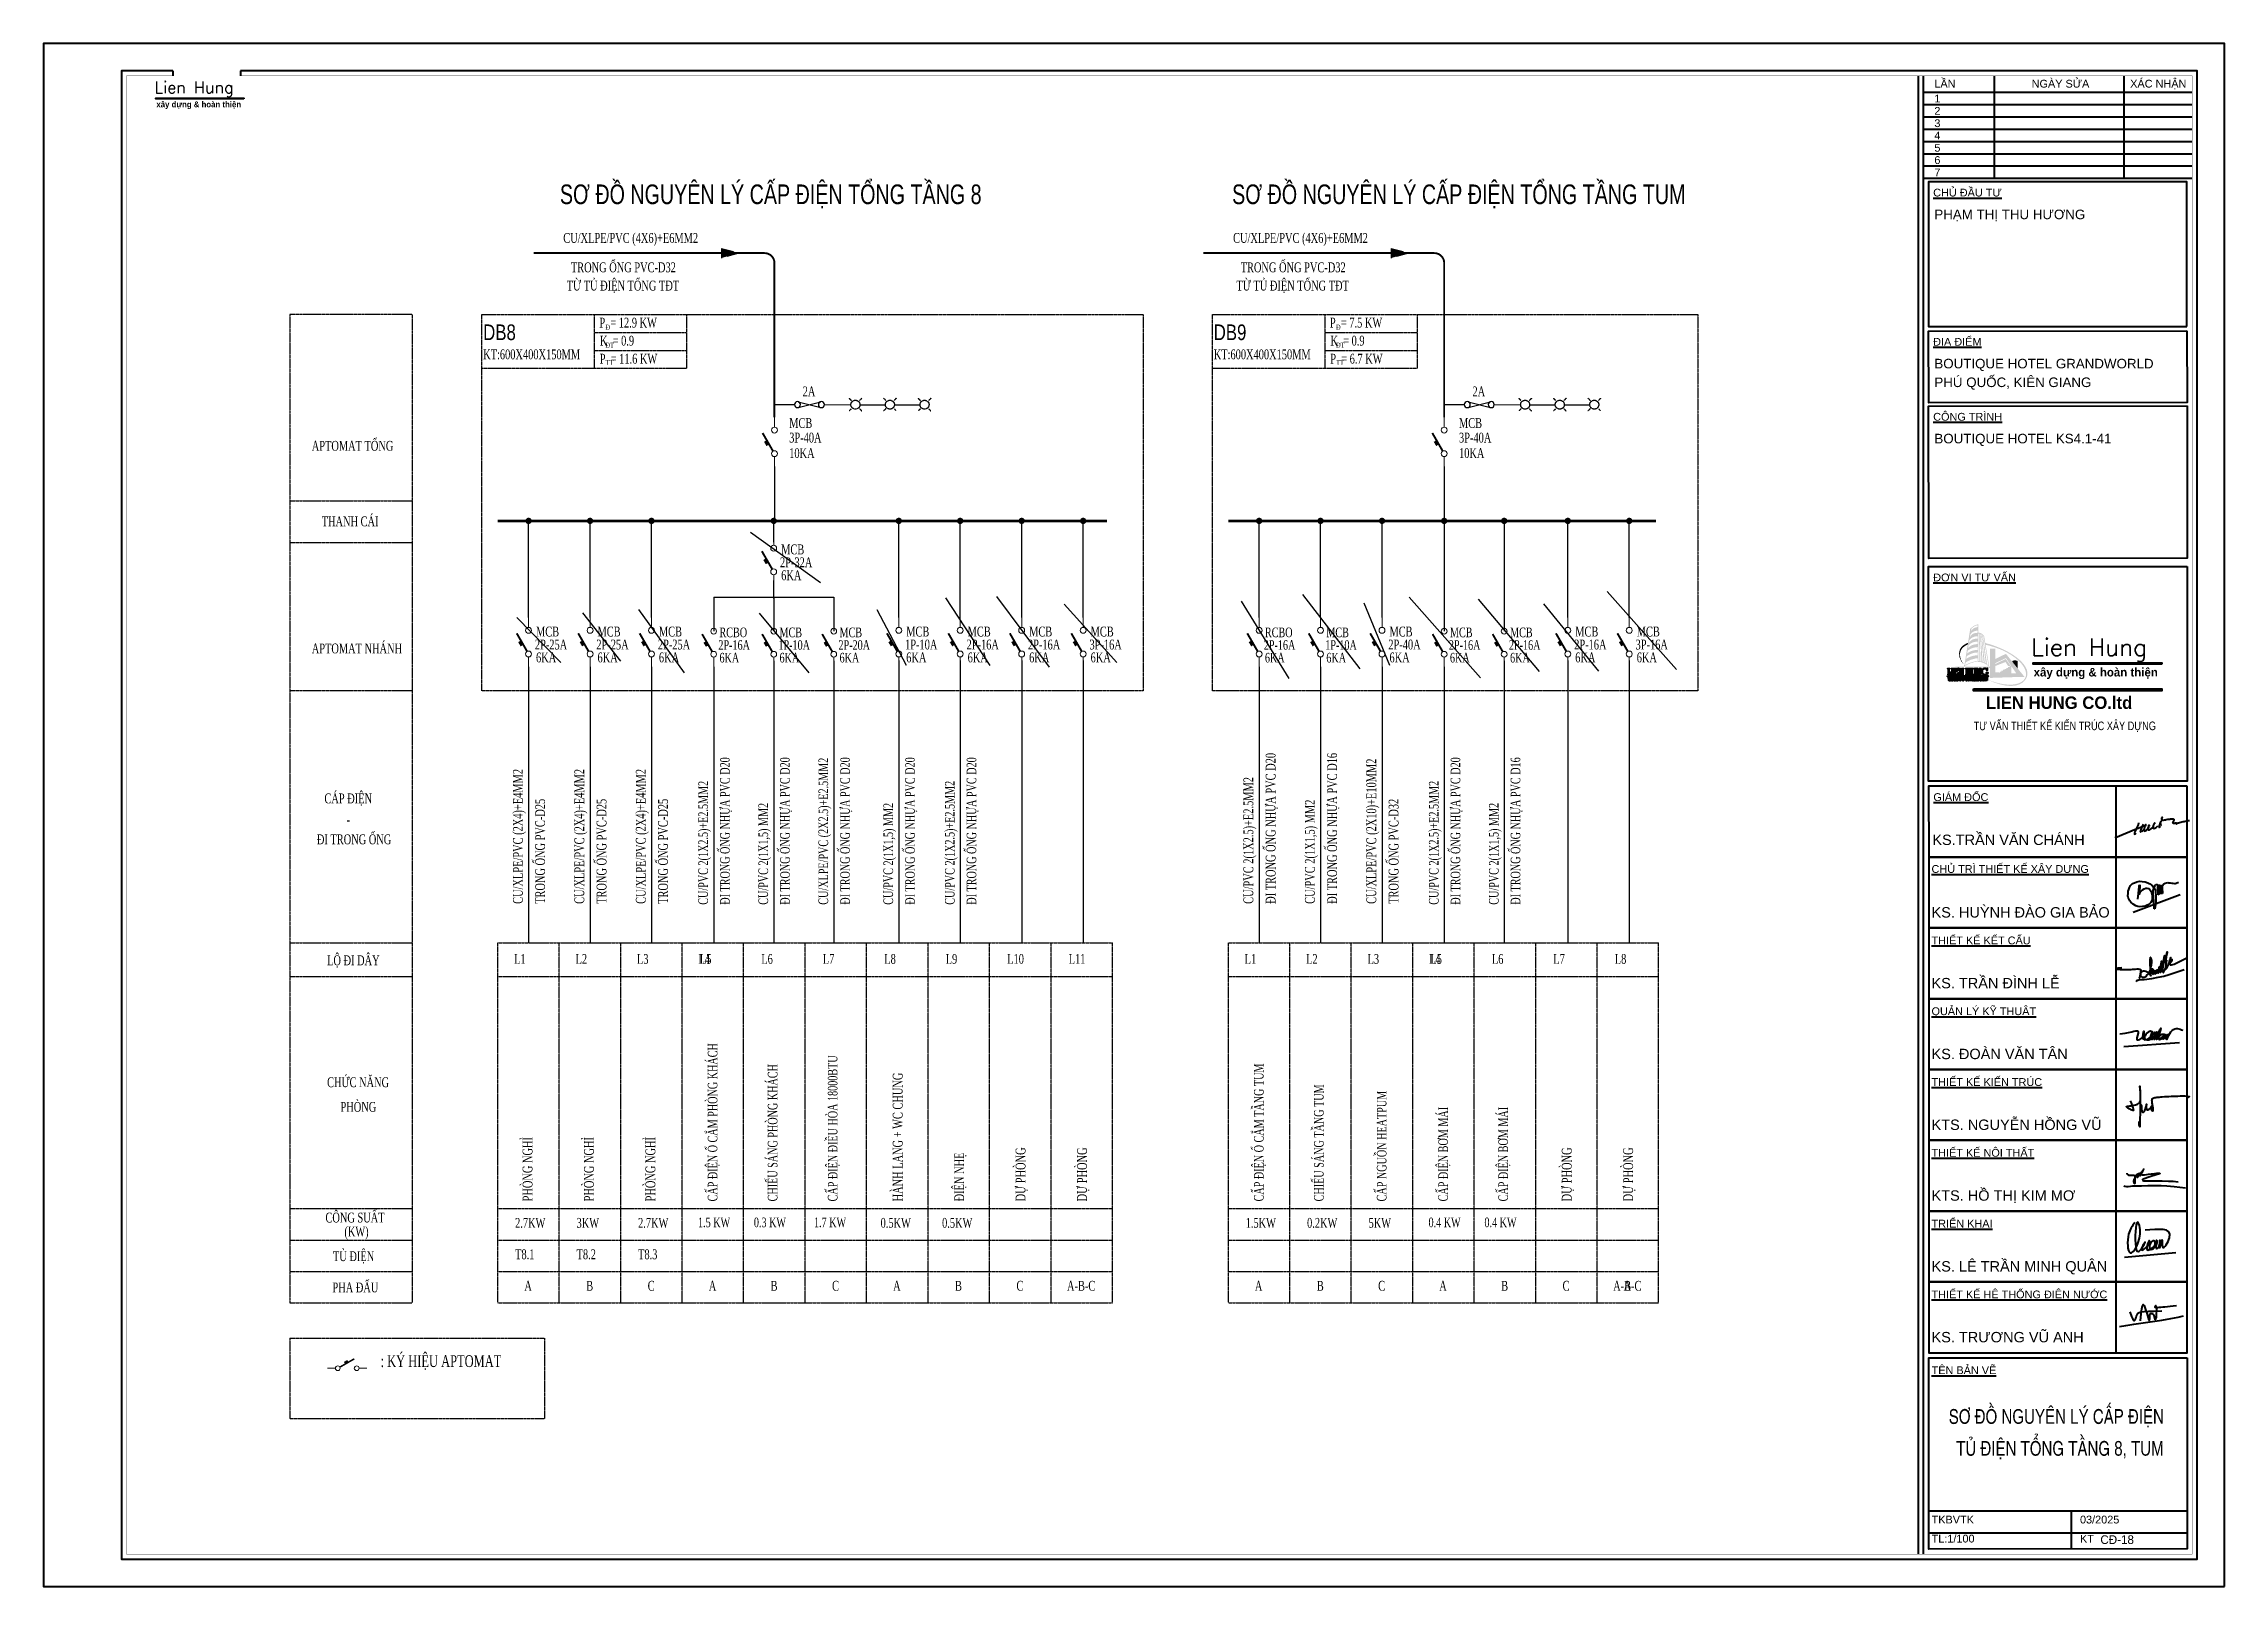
# Model space of a CAD drawing. Header units: inches. Extents: x -30463 to 18, y -115022 to 17.
# Drawn here: x -30463 to -349, y -66322 to -45027 of the extents above; entities that cross this region are included whole.
import ezdxf
from ezdxf.enums import TextEntityAlignment as Align

# ---------------------------------------------------------------- set-up
doc = ezdxf.new("R2010")
doc.units = ezdxf.units.IN
doc.header["$MEASUREMENT"] = 0
for name, pattern in [('CENTER2', [1.125, 0.75, -0.125, 0.125, -0.125]), ('DASHED', [0.282222, 0.141111, -0.141111]), ('HIDDEN', [9.525, 6.35, -3.175])]:
    doc.linetypes.add(name, pattern=pattern)
for name, color, linetype in [('1', 1, 'Continuous'), ('day dan', 3, 'Continuous'), ('dien', 3, 'Continuous'), ('dien phong', 2, 'Continuous'), ('Sche', 2, 'Continuous'), ('tbi', 5, 'Continuous'), ('TEXT-E', 30, 'Continuous'), ('XT-Thiet bi dien', 50, 'HIDDEN')]:
    doc.layers.add(name, color=color, linetype=linetype)
for name, color, linetype, lineweight in [('6', 6, 'Continuous', 60), ('A-NETCAT', 7, 'Continuous', 40), ('cat1', 252, 'Continuous', 40), ('dây điện 2', 32, 'Continuous', 25), ('E-TEXT', 4, 'Continuous', 13), ('nettext', 1, 'Continuous', 20), ('TBD', 2, 'Continuous', 15)]:
    doc.layers.add(name, color=color, linetype=linetype, lineweight=lineweight)
doc.styles.add('0-Thuong', font='vntimeh.shx', dxfattribs={"width": 0.7})
doc.styles.add('BOLD', font='')
doc.styles.add('KHUNG-TEN', font='', dxfattribs={"width": 0.5, "height": 125})
doc.styles.add('RomanS', font='romans.shx')
doc.styles.add('st02-VnAvantH', font='')
doc.styles.add('vnah', font='', dxfattribs={"width": 0.8})
doc.styles.add('VnAvantH', font='')
doc.styles.add('VuKtGhiChu', font='arial.ttf', dxfattribs={"height": 2})
doc.styles.add('XT-Text dien', font='vntimeh.shx', dxfattribs={"width": 0.7})
doc.styles.get('BOLD').set_extended_font_data('VNI-Avo', bold=True)
doc.styles.get('KHUNG-TEN').set_extended_font_data('VNI-Avo')
doc.styles.get('st02-VnAvantH').set_extended_font_data('.VnAvantH')
doc.styles.get('vnah').set_extended_font_data('.VnArial NarrowH')
doc.styles.get('VnAvantH').set_extended_font_data('.VnAvantH')

msp = doc.modelspace()

# ---------------------------------------------------------------- texts
at = {"layer": '1', "linetype": 'Continuous', "style": '0-Thuong', "width": 0.7}
for s, height, p in [('P  = 11.6 kW', 135.62, (-22783, -49444, 2438)), ('P  = 6.7 kW', 135.62, (-12696, -49444, 2438)), ('TT', 67.8, (-22702, -49460, 2438)), ('TT', 67.8, (-12615, -49460, 2438))]:
    msp.add_text(s, height=height, dxfattribs=at).set_placement(p)
at = {"layer": '1', "ltscale": 0.5, "style": '0-Thuong', "width": 0.7}
for s, p in [('2p-16A', (-21145, -53434, 14202)), ('rCBo', (-21130, -53260, 14202)), ('2p-16A', (-13614, -53434, 2010)), ('rCBo', (-13598, -53260, 2010)), ('6ka', (-21130, -53609, 14202)), ('6ka', (-13598, -53609, 2010))]:
    msp.add_text(s, height=132.5, dxfattribs=at).set_placement(p, align=Align.BOTTOM_LEFT)
at = {"layer": '6', "ltscale": 0.5, "style": '0-Thuong', "width": 0.7}
msp.add_text('Cu/xlpe/PVC (2x2.5)+e2.5MM2', height=132.51, rotation=90, dxfattribs=at).set_placement((-19630, -56913, -38010))
at = {"layer": 'E-TEXT', "linetype": 'ByBlock', "style": 'XT-Text dien', "width": 0.7}
for p in [(-22356, -47777, -36989), (-13107, -47777, 13781)]:
    msp.add_text('cu/XLPE/PVC (4x6)+E6mm2', height=135.62, dxfattribs=at).set_placement(p, align=Align.CENTER)
at = {"layer": 'E-TEXT', "style": 'VnAvantH', "width": 0.8}
for s, p in [('db8', (-24393, -49120, 2438)), ('db9', (-14305, -49120, 2438))]:
    msp.add_text(s, height=216.7, dxfattribs=at).set_placement(p)
at = {"layer": 'E-TEXT', "linetype": 'Continuous', "style": '0-Thuong', "width": 0.7}
for s, p in [('McB', (-20167, -50332, -33708)), ('McB', (-10918, -50332, 17062)), ('3P-40A', (-20167, -50533, -33708)), ('3P-40A', (-10918, -50533, 17062)), ('10kA', (-20167, -50747, -33708)), ('10kA', (-10918, -50747, 17062))]:
    msp.add_text(s, height=135.6, dxfattribs=at).set_placement(p)
at = {"layer": 'TEXT-E', "ltscale": 0.5, "style": 'VnAvantH', "width": 0.75}
for s, p in [('s¬ ®å nguyªn lý CÊP §IÖN tæng TÇNG 8', (-20422, -47096, -19080)), ('s¬ ®å nguyªn lý CÊP §IÖN tæng TÇNG tum', (-10921, -47096, -19080))]:
    msp.add_text(s, height=271.08, dxfattribs=at).set_placement(p, align=Align.MIDDLE)
at = {"layer": 'TEXT-E', "style": 'XT-Text dien', "width": 0.7}
for s, p in [('trong èng pvc-d32', (-22457, -48183, -36989)), ('trong èng pvc-d32', (-13208, -48183, 13781)), ('tõ tñ ®iÖn tæng t®t', (-22463, -48435, -36989)), ('tõ tñ ®iÖn tæng t®t', (-13215, -48435, 13781))]:
    msp.add_text(s, height=135.62, dxfattribs=at).set_placement(p, align=Align.CENTER)
at = {"layer": 'TEXT-E', "linetype": 'Continuous', "style": '0-Thuong', "width": 0.7}
for s, height, p in [('P  = 12.9 kW', 135.62, (-22788, -48946, 2438)), ('K  = 0.9', 135.6, (-22780, -49195, 2438)), ('§', 67.8, (-22702, -48975, 2438)), ('P  = 7.5 kW', 135.62, (-12701, -48946, 2438)), ('K  = 0.9', 135.6, (-12693, -49195, 2438)), ('§', 67.8, (-12615, -48975, 2438)), ('kt:600x400x150mm', 135.62, (-24393, -49384, 2438)), ('§T', 67.8, (-22702, -49223, 2438)), ('kt:600x400x150mm', 135.62, (-14305, -49384, 2438)), ('§T', 67.8, (-12615, -49223, 2438)), ('2A', 135.6, (-19981, -49896, -36989)), ('2A', 135.6, (-10732, -49896, 13781)), ('l1', 135.6, (-23966, -57729, 2438)), ('l2', 135.6, (-23117, -57729, 2438)), ('l3', 135.6, (-22269, -57729, 2438)), ('l4', 135.6, (-21420, -57729, 2438)), ('l5', 135.6, (-21400, -57729, 19078)), ('l6', 135.6, (-20552, -57729, 19078)), ('l7', 135.6, (-19703, -57729, 19078)), ('l8', 135.6, (-18854, -57729, 19078)), ('l9', 135.6, (-18006, -57729, 16640)), ('l10', 135.6, (-17157, -57729, 16640)), ('l11', 135.6, (-16308, -57729, 16640)), ('l1', 135.6, (-13878, -57729, 2438)), ('l2', 135.6, (-13030, -57729, 2438)), ('l3', 135.6, (-12181, -57729, 2438)), ('l4', 135.6, (-11332, -57729, 2438)), ('l5', 135.6, (-11313, -57729, 19078)), ('l6', 135.6, (-10464, -57729, 19078)), ('l7', 135.6, (-9616, -57729, 19078)), ('l8', 135.6, (-8767, -57729, 19078)), ('c«ng suÊt', 135.6, (-26571, -61299, 2438)), ('(kw)', 135.6, (-26309, -61492, 2438)), ('2.7KW', 135.6, (-23952, -61372, 2438)), ('3KW', 135.6, (-23103, -61372, 2438)), ('2.7KW', 135.6, (-22254, -61372, 2438)), ('0.5KW', 135.6, (-18905, -61372, 14202)), ('0.5KW', 135.6, (-18056, -61372, 9326)), ('1.5KW', 135.6, (-13864, -61372, 2438)), ('0.2KW', 135.6, (-13016, -61372, 2438)), ('5KW', 135.6, (-12167, -61372, 2438)), ('t8.1', 135.6, (-23952, -61806, 7314)), ('t8.2', 135.6, (-23103, -61806, 7314)), ('t8.3', 135.6, (-22254, -61806, 7314)), ('a', 136, (-23824, -62241, 31696)), ('b', 136, (-22970, -62241, 36572)), ('C', 136, (-22121, -62241, 31696)), ('a', 136, (-21278, -62241, 31696)), ('b', 136, (-20424, -62241, 36572)), ('C', 136, (-19575, -62241, 31696)), ('a', 136, (-18732, -62241, 21943)), ('b', 136, (-17878, -62241, 26820)), ('C', 136, (-17029, -62241, 21943)), ('A-B-C', 135.6, (-16331, -62241, -427)), ('a', 136, (-13737, -62241, 31696)), ('b', 136, (-12882, -62241, 36572)), ('C', 136, (-12034, -62241, 31696)), ('a', 136, (-11191, -62241, 31696)), ('b', 136, (-10336, -62241, 36572)), ('C', 136, (-9488, -62241, 31696)), ('A-B-C', 135.6, (-8789, -62241, -427)), ('a', 136, (-8645, -62241, 21943)), (': ký hiÖu aptomat', 162.74, (-25810, -63294, 2438))]:
    msp.add_text(s, height=height, dxfattribs=at).set_placement(p)
for s, height, p in [('aptomat tæng', 135.62, (-26760, -50687, 2438)), ('thanh c¸i', 135.6, (-26623, -51730, 2438)), ('mCB', 135.6, (-20278, -52117, 38396)), ('2p-32A', 135.6, (-20294, -52296, 38396)), ('6ka', 135.6, (-20278, -52474, 38396)), ('aptomat nh¸nh', 135.62, (-26760, -53484, 2438)), ('2p-25A', 135.6, (-23679, -53430, 26820)), ('mCB', 135.6, (-23663, -53251, 26820)), ('2p-25A', 135.6, (-22830, -53430, 26820)), ('mCB', 135.6, (-22814, -53251, 26820)), ('2p-25A', 135.6, (-21981, -53430, 26820)), ('mCB', 135.6, (-21966, -53251, 26820)), ('1p-10A', 135.6, (-18567, -53430, -19928)), ('mCB', 135.6, (-18551, -53251, -19928)), ('2p-16A', 135.6, (-17718, -53430, -29681)), ('mCB', 135.6, (-17703, -53251, -29681)), ('2p-16A', 135.6, (-16870, -53430, -15052)), ('mCB', 135.6, (-16854, -53251, -15052)), ('3p-16A', 135.6, (-16021, -53430, 4452)), ('mCB', 135.6, (-16005, -53251, 4452)), ('2p-40A', 135.6, (-11894, -53430, 26820)), ('mCB', 135.6, (-11878, -53251, 26820)), ('2p-16A', 135.6, (-9328, -53430, -15052)), ('mCB', 135.6, (-9313, -53251, -15052)), ('3p-16A', 135.6, (-8480, -53430, 4452)), ('mCB', 135.6, (-8464, -53251, 4452)), ('6ka', 135.6, (-23663, -53608, 26820)), ('6ka', 135.6, (-22814, -53608, 26820)), ('6ka', 135.6, (-21966, -53608, 26820)), ('6ka', 135.6, (-18551, -53608, -19928)), ('6ka', 135.6, (-17703, -53608, -29681)), ('6ka', 135.6, (-16854, -53608, -15052)), ('6ka', 135.6, (-16005, -53608, 4452)), ('6ka', 135.6, (-11878, -53608, 26820)), ('6ka', 135.6, (-9313, -53608, -15052)), ('6ka', 135.6, (-8464, -53608, 4452)), ('c¸p ®iÖn', 135.6, (-26585, -55554, 2438)), ('®i trong èng', 135.62, (-26689, -56119, 2438)), ('-', 136, (-26277, -55847, 2438)), ('lé ®i d©y', 135.6, (-26548, -57789, 2438)), ('chøc n¨ng', 135.6, (-26548, -59472, 2438)), ('phßng', 135.6, (-26363, -59812, 2438)), ('tñ ®iÖn', 135.6, (-26467, -61873, 2438)), ('pha ®Êu', 135.6, (-26474, -62304, 2438))]:
    msp.add_text(s, height=height, dxfattribs=at).set_placement(p, align=Align.BOTTOM_LEFT)
at = {"layer": 'TEXT-E', "ltscale": 0.5, "style": '0-Thuong', "width": 0.7}
for s, p in [('1p-10A', (-20316, -53434, -7203)), ('MCB', (-20301, -53260, -7203)), ('2p-20A', (-19487, -53434, -23843)), ('MCB', (-19472, -53260, -23843)), ('1p-10A', (-12765, -53434, 1916)), ('MCB', (-12750, -53260, 1916)), ('2p-16A', (-11058, -53434, 14202)), ('MCB', (-11043, -53260, 14202)), ('2p-16A', (-10229, -53434, -7108)), ('MCB', (-10213, -53260, -7108)), ('6ka', (-20301, -53609, -7203)), ('6ka', (-19472, -53609, -23843)), ('6ka', (-12750, -53609, 1916)), ('6ka', (-11043, -53609, 14202)), ('6ka', (-10213, -53609, -7108))]:
    msp.add_text(s, height=132.5, dxfattribs=at).set_placement(p, align=Align.BOTTOM_LEFT)
at = {"layer": 'TEXT-E', "linetype": 'Continuous', "style": '0-Thuong', "width": 0.7}
for s, height, p in [('cu/XLPE/PVC (2x4)+e4mm2', 135.62, (-23846, -56901, 7329)), ('cu/XLPE/PVC (2x4)+e4mm2', 135.62, (-22997, -56901, 7329)), ('cu/XLPE/PVC (2x4)+e4mm2', 135.62, (-22149, -56901, 7329)), ('®i trong èng nhùa pvc d20', 135.62, (-13452, -56901, 7329)), ('®i trong èng nhùa pvc d16', 135.62, (-12603, -56901, 7329)), ('cu/XLPE/PVC (2x10)+E10mm2', 135.62, (-12061, -56901, 7329)), ('Cu/PVC 2(1x2.5)+E2.5mm2', 135.62, (-13759, -56901, 7329)), ('trong èng pvc-d25', 135.62, (-23539, -56901, 7329)), ('trong èng pvc-d25', 135.62, (-22691, -56901, 7329)), ('trong èng pvc-d25', 135.62, (-21842, -56901, 7329)), ('Cu/PVC 2(1x1,5) mm2', 135.62, (-12910, -56901, 7329)), ('trong èng pvc-d32', 135.62, (-11754, -56901, 7329)), ('hµnh lang + wc chung', 135.62, (-18602, -61008, -9096)), ('phßng nghØ', 135.6, (-23713, -61008, 2438)), ('phßng nghØ', 135.6, (-22865, -61008, 2438)), ('phßng nghØ', 135.6, (-22016, -61008, 2438)), ('®iÖn nhÑ', 135.6, (-17753, -61008, -10180)), ('Dù PHßNG', 135.6, (-16905, -61008, -15056)), ('Dù PHßNG', 135.6, (-16056, -61008, -427)), ('Dù PHßNG', 135.6, (-9363, -61008, -15056)), ('Dù PHßNG', 135.6, (-8515, -61008, -427))]:
    msp.add_text(s, height=height, rotation=90, dxfattribs=at).set_placement(p)
at = {"layer": 'TEXT-E', "ltscale": 0.5, "style": '0-Thuong', "width": 0.7}
for s, p in [('®i trong èng nhùa pvc d20', (-20989, -56913, 35)), ('®i trong èng nhùa pvc d20', (-20160, -56913, -21370)), ('®i trong èng nhùa pvc d20', (-19330, -56913, -38010)), ('®i trong èng nhùa pvc d20', (-18433, -56913, -38697)), ('®i trong èng nhùa pvc d20', (-17584, -56913, -48468)), ('®i trong èng nhùa pvc d20', (-10901, -56913, 35)), ('®i trong èng nhùa pvc d16', (-10072, -56913, -21370)), ('Cu/PVC 2(1x2.5)+E2.5mm2', (-21289, -56913, 35)), ('Cu/PVC 2(1x2.5)+E2.5mm2', (-17884, -56913, -48468)), ('Cu/PVC 2(1x2.5)+E2.5mm2', (-11201, -56913, 35)), ('Cu/PVC 2(1x1,5) mm2', (-20459, -56913, -21370)), ('Cu/PVC 2(1x1,5) mm2', (-18733, -56913, -38697)), ('Cu/PVC 2(1x1,5) mm2', (-10372, -56913, -21370)), ('cÊp ®iÖn æ c¾m phßng kh¸ch', (-21159, -61008, 25379)), ('cÊp ®iÖn ®iÒu hßa 18000btu', (-19501, -61008, -24255)), ('chiÕu s¸ng phßng kh¸ch ', (-20330, -61008, 9326)), ('cÊp ®iÖn æ c¾m tÇng tum', (-13617, -61008, 25379)), ('chiÕu s¸ng tÇng tum', (-12788, -61008, 9326)), ('cÊp nguån heatpum', (-11920, -61008, 25379)), ('cÊp ®iÖn b¬m m¸i', (-11071, -61008, 25379)), ('cÊp ®iÖn b¬m m¸i', (-10242, -61008, 9326))]:
    msp.add_text(s, height=132.51, rotation=90, dxfattribs=at).set_placement(p)
for s, p in [('1.5 KW', (-21426, -61364, 20028)), ('0.3 KW', (-20655, -61364, 20028)), ('1.7 KW', (-19825, -61364, 14090)), ('0.4 KW', (-11339, -61364, 20028)), ('0.4 KW', (-10567, -61364, 20028))]:
    msp.add_text(s, height=132.5, dxfattribs=at).set_placement(p)

# ---------------------------------------------------------------- blocks, each defined once
blk = doc.blocks.new('DI2')
at = {"layer": 'TBD'}
for p, q in [((0, 1000), (0, 1250)), ((0, 250), (0, 0))]:
    blk.add_line(p, q, dxfattribs=at)
for points, const_width in [([(-37, 390), (-302, 850)], 50), ([(-177, 533), (-239, 641)], 60)]:
    blk.add_lwpolyline(points, dxfattribs=dict(at, const_width=const_width))
for centre in [(0, 925), (0, 325)]:
    blk.add_circle(centre, 75, dxfattribs=at)
blk = doc.blocks.new('Logo lien Hung ENG')
h = blk.add_hatch(color=30)
h.dxf.hatch_style = 1
h.paths.add_polyline_path([(0.805, 0.629), (0.792, 0.621), (0.79, 0.62), (0.789, 0.619), (0.783, 0.614), (0.783, 0.612), (0.76, 0.473), (0.769, 0.483), (0.816, 0.522), (0.866, 0.551), (0.877, 0.557), (0.906, 0.57), (1.051, 0.624), (1.199, 0.659), (1.229, 0.664), (1.235, 0.665), (1.301, 0.668), (1.308, 0.668), (1.308, 0.797), (1.264, 0.794), (1.225, 0.79), (1.032, 0.739), (0.843, 0.652), (0.807, 0.63)], flags=16)
h.paths.add_polyline_path([(0.887, 0.926), (0.842, 0.896), (0.841, 0.895), (0.835, 0.891), (0.832, 0.883), (0.832, 0.879), (0.817, 0.795), (0.813, 0.771), (0.813, 0.769), (0.84, 0.787), (0.867, 0.804), (1.001, 0.87), (1.139, 0.91), (1.168, 0.915), (1.176, 0.916), (1.263, 0.926), (1.271, 0.926), (1.274, 0.926), (1.303, 0.928), (1.306, 0.928), (1.306, 1.052), (1.282, 1.05), (1.159, 1.033), (1.038, 1), (1.015, 0.99), (1.003, 0.985), (0.898, 0.932)], flags=16)
h.paths.add_polyline_path([(1.306, 1.165), (1.306, 1.285), (1.235, 1.276), (1.229, 1.275), (1.171, 1.265), (1.165, 1.264), (1.143, 1.26), (1.025, 1.22), (0.911, 1.155), (0.891, 1.139), (0.888, 1.137), (0.88, 1.131), (0.874, 1.125), (0.872, 1.12), (0.871, 1.111), (0.871, 1.108), (0.87, 1.104), (0.862, 1.061), (0.862, 1.056), (0.861, 1.052), (0.854, 1.009), (0.853, 1.004), (0.857, 1.008), (0.897, 1.038), (0.901, 1.041), (0.925, 1.058), (1.037, 1.114), (1.153, 1.146), (1.179, 1.15), (1.186, 1.152), (1.266, 1.161), (1.274, 1.162), (1.277, 1.162), (1.304, 1.164)], flags=16)
h.paths.add_polyline_path([(1.063, 1.368), (1.076, 1.373), (1.094, 1.38), (1.176, 1.402), (1.258, 1.413), (1.276, 1.414), (1.278, 1.414), (1.304, 1.415), (1.306, 1.416), (1.306, 1.523), (1.3, 1.523), (1.244, 1.519), (1.237, 1.519), (1.216, 1.516), (1.154, 1.505), (1.077, 1.48), (1.002, 1.438), (0.944, 1.392), (0.927, 1.375), (0.925, 1.373), (0.918, 1.366), (0.914, 1.361), (0.912, 1.354), (0.911, 1.344), (0.91, 1.341), (0.909, 1.337), (0.907, 1.32), (0.901, 1.29), (0.896, 1.261), (0.894, 1.246), (0.894, 1.243), (0.905, 1.254), (0.938, 1.285), (0.981, 1.32), (1.026, 1.349)], flags=16)
h.paths.add_polyline_path([(1.299, 1.658), (1.301, 1.658), (1.306, 1.661), (1.306, 1.671), (1.306, 1.675), (1.306, 1.681), (1.306, 1.719), (1.306, 1.755), (1.306, 1.761), (1.294, 1.76), (1.246, 1.754), (1.198, 1.745), (1.186, 1.743), (1.176, 1.741), (1.13, 1.725), (1.086, 1.704), (1.078, 1.7), (1.068, 1.694), (1.02, 1.659), (0.975, 1.617), (0.966, 1.608), (0.964, 1.606), (0.958, 1.599), (0.954, 1.594), (0.952, 1.588), (0.951, 1.58), (0.95, 1.577), (0.95, 1.574), (0.947, 1.559), (0.942, 1.531), (0.938, 1.504), (0.936, 1.49), (0.936, 1.488), (0.936, 1.488), (0.945, 1.498), (0.955, 1.509), (0.956, 1.51), (0.966, 1.52), (0.996, 1.549), (1.034, 1.58), (1.075, 1.605), (1.109, 1.622), (1.12, 1.626), (1.133, 1.632), (1.209, 1.649), (1.286, 1.658)], flags=16)
h.paths.add_polyline_path([(1.299, 1.908), (1.301, 1.908), (1.306, 1.909), (1.306, 1.919), (1.306, 1.923), (1.306, 1.929), (1.306, 1.964), (1.306, 1.997), (1.306, 2.002), (1.285, 2.001), (1.223, 1.993), (1.146, 1.97), (1.072, 1.924), (1.016, 1.866), (1.001, 1.845), (0.998, 1.842), (0.993, 1.831), (0.991, 1.816), (0.99, 1.811), (0.989, 1.807), (0.983, 1.773), (0.983, 1.769), (0.982, 1.767), (0.979, 1.748), (0.976, 1.73), (0.976, 1.728), (0.977, 1.729), (0.984, 1.739), (0.991, 1.75), (0.993, 1.751), (0.997, 1.758), (1.019, 1.786), (1.042, 1.811), (1.047, 1.816), (1.054, 1.823), (1.088, 1.851), (1.126, 1.874), (1.134, 1.877), (1.147, 1.883), (1.216, 1.901), (1.286, 1.908)], flags=16)
h.paths.add_polyline_path([(1.112, 2.153), (1.082, 2.127), (1.054, 2.098), (1.038, 2.078), (1.034, 2.071), (1.033, 2.07), (1.031, 2.059), (1.027, 2.037), (1.024, 2.014), (1.022, 2.002), (1.022, 2), (1.024, 2.003), (1.049, 2.03), (1.051, 2.033), (1.061, 2.043), (1.094, 2.073), (1.134, 2.102), (1.175, 2.123), (1.211, 2.137), (1.223, 2.141), (1.229, 2.143), (1.268, 2.151), (1.302, 2.159), (1.306, 2.16), (1.306, 2.24), (1.26, 2.229), (1.25, 2.226), (1.196, 2.205), (1.144, 2.177), (1.136, 2.171), (1.129, 2.167)], flags=16)
h.paths.add_polyline_path([(1.391, 0.67), (1.368, 1.874), (1.366, 1.874), (1.347, 1.872), (1.346, 1.871), (1.345, 0.675)], flags=16)
h.paths.add_polyline_path([(1.418, 1.864), (1.417, 1.871), (1.41, 1.874), (1.399, 1.875), (1.395, 1.875), (1.434, 0.664), (1.477, 0.655)], flags=16)
h.paths.add_polyline_path([(1.572, 0.627), (1.464, 1.852), (1.444, 1.863), (1.454, 1.71), (1.455, 1.697), (1.463, 1.57), (1.464, 1.557), (1.465, 1.539), (1.469, 1.485), (1.477, 1.366), (1.487, 1.218), (1.498, 1.058), (1.509, 0.903), (1.518, 0.771), (1.524, 0.678), (1.527, 0.644), (1.527, 0.643), (1.528, 0.642), (1.538, 0.638), (1.549, 0.635), (1.549, 0.634), (1.551, 0.634), (1.57, 0.627)], flags=16)
h.paths.add_polyline_path([(1.647, 0.74), (1.646, 0.753), (1.629, 0.887), (1.623, 0.927), (1.59, 1.195), (1.586, 1.222), (1.582, 1.249), (1.549, 1.516), (1.545, 1.543), (1.542, 1.563), (1.517, 1.764), (1.514, 1.784), (1.513, 1.79), (1.511, 1.809), (1.508, 1.817), (1.506, 1.819), (1.505, 1.82), (1.497, 1.828), (1.489, 1.834), (1.488, 1.835), (1.62, 0.607), (1.667, 0.58), (1.668, 0.581), (1.665, 0.605), (1.658, 0.655), (1.652, 0.708), (1.648, 0.735)], flags=16)
h.paths.add_polyline_path([(1.548, 1.769), (1.541, 1.778), (1.54, 1.779), (1.565, 1.607), (1.567, 1.592), (1.587, 1.449), (1.589, 1.434), (1.593, 1.406), (1.634, 1.122), (1.638, 1.093), (1.645, 1.05), (1.707, 0.619), (1.713, 0.576), (1.713, 0.571), (1.715, 0.558), (1.717, 0.548), (1.719, 0.544), (1.722, 0.541), (1.723, 0.54), (1.725, 0.539), (1.742, 0.524), (1.743, 0.523), (1.747, 0.519), (1.779, 0.487), (1.782, 0.484), (1.782, 0.487), (1.78, 0.501), (1.773, 0.539), (1.765, 0.591), (1.755, 0.65), (1.744, 0.709), (1.735, 0.761), (1.729, 0.799), (1.726, 0.813), (1.726, 0.815), (1.717, 0.87), (1.622, 1.423), (1.613, 1.477), (1.609, 1.498), (1.574, 1.706), (1.57, 1.726), (1.57, 1.73), (1.566, 1.741), (1.559, 1.752), (1.557, 1.756), (1.556, 1.757), (1.549, 1.767), (1.548, 1.768)], flags=16)
h.paths.add_polyline_path([(1.593, 1.769), (1.581, 1.785), (1.543, 1.829), (1.486, 1.875), (1.42, 1.905), (1.358, 1.916), (1.337, 1.917), (1.337, 1.943), (1.337, 2.098), (1.337, 2.254), (1.337, 2.279), (1.306, 2.276), (1.156, 2.221), (1.013, 2.111), (0.986, 2.079), (0.964, 1.942), (0.746, 0.569), (0.725, 0.432), (0.76, 0.456), (0.87, 0.521), (1.013, 0.587), (1.154, 0.628), (1.292, 0.645), (1.427, 0.634), (1.56, 0.596), (1.689, 0.529), (1.786, 0.459), (1.816, 0.432), (1.797, 0.544), (1.611, 1.658)])
h = blk.add_hatch(color=142)
h.dxf.hatch_style = 1
h.paths.add_polyline_path([(0.889, 1.468), (0.86, 1.459), (0.779, 1.421), (0.679, 1.358), (0.597, 1.278), (0.55, 1.208), (0.539, 1.183), (0.524, 1.146), (0.5, 1.026), (0.513, 0.856), (0.587, 0.675), (0.692, 0.528), (0.733, 0.484), (0.706, 0.518), (0.636, 0.626), (0.573, 0.766), (0.543, 0.9), (0.546, 1.027), (0.581, 1.143), (0.648, 1.245), (0.747, 1.329), (0.843, 1.381), (0.877, 1.394)])
h = blk.add_hatch(color=142)
h.dxf.hatch_style = 1
h.paths.add_polyline_path([(3.128, 0.665), (3.162, 0.631), (3.254, 0.521), (3.345, 0.384), (3.401, 0.254), (3.425, 0.132), (3.417, 0.021), (3.38, -0.079), (3.315, -0.165), (3.223, -0.237), (3.107, -0.293), (2.968, -0.332), (2.807, -0.353), (2.626, -0.353), (2.427, -0.332), (2.211, -0.288), (1.98, -0.219), (1.796, -0.151), (1.736, -0.125), (1.75, -0.133), (1.792, -0.154), (1.841, -0.177), (1.89, -0.199), (1.935, -0.218), (1.95, -0.224), (2.02, -0.253), (2.239, -0.328), (2.501, -0.39), (2.736, -0.413), (2.942, -0.399), (3.118, -0.351), (3.262, -0.272), (3.374, -0.164), (3.438, -0.066), (3.452, -0.03), (3.463, -0.005), (3.482, 0.076), (3.483, 0.185), (3.459, 0.294), (3.41, 0.404), (3.34, 0.514), (3.249, 0.622), (3.14, 0.728), (3.014, 0.832), (2.874, 0.932), (2.721, 1.028), (2.557, 1.118), (2.385, 1.202), (2.205, 1.28), (2.02, 1.35), (1.832, 1.412), (1.69, 1.452), (1.643, 1.464), (1.655, 1.391), (1.707, 1.377), (1.863, 1.335), (2.062, 1.274), (2.253, 1.206), (2.437, 1.128), (2.615, 1.037), (2.789, 0.932), (2.96, 0.809), (3.087, 0.702)])
h = blk.add_hatch(color=142)
h.dxf.hatch_style = 1
h.paths.add_polyline_path([(2.024, 0.517), (2.077, 0.543), (2.077, 0.582), (2.547, 0.804), (3.1, -0.018), (3.359, -0.018), (2.544, 0.992), (2.077, 0.759), (2.077, 1.21), (1.852, 1.21), (1.852, 0.435), (1.872, 0.44), (1.897, 0.45), (1.975, 0.491)])
h = blk.add_hatch(color=142)
h.dxf.hatch_style = 1
h.paths.add_polyline_path([(0, 0.03), (1.767, 0.03), (1.767, 0), (0, 0)])
h = blk.add_hatch(color=142)
h.dxf.hatch_style = 1
h.paths.add_polyline_path([(0.055, 0.34), (0.055, 0.089), (0.067, 0.089), (0.089, 0.091), (0.091, 0.091), (0.094, 0.091), (0.114, 0.099), (0.115, 0.1), (0.117, 0.101), (0.128, 0.114), (0.129, 0.116), (0.129, 0.117), (0.132, 0.134), (0.132, 0.195), (0.139, 0.195), (0.139, 0.066), (0.132, 0.066), (0.132, 0.083), (0.006, 0.083), (0.006, 0.089), (0.032, 0.089), (0.032, 0.325), (0.027, 0.336), (0.026, 0.337), (0.025, 0.337), (0.009, 0.34), (0.003, 0.34), (0.003, 0.347), (0.08, 0.347), (0.08, 0.34)])
h = blk.add_hatch(color=30)
h.dxf.hatch_style = 1
h.paths.add_polyline_path([(2.537, 0.769), (2.041, 0.525), (2.024, 0.517), (1.975, 0.491), (1.93, 0.467), (1.897, 0.45), (1.872, 0.44), (1.846, 0.434), (1.814, 0.432), (1.767, 0.432), (1.717, 0.432), (1.7, 0.432), (1.604, 0.432), (1.316, 0.432), (0.881, 0.432), (0.447, 0.433), (0.159, 0.433), (0.063, 0.433), (1.789, 0.373), (1.798, 0.373), (1.826, 0.371), (1.848, 0.372), (1.869, 0.378), (1.895, 0.388), (1.903, 0.391), (1.955, 0.411), (2.477, 0.613), (2.53, 0.633), (2.538, 0.619), (2.627, 0.48), (2.636, 0.466), (2.754, 0.466)])
h = blk.add_hatch(color=142)
h.dxf.hatch_style = 1
h.paths.add_polyline_path([(0.221, 0.34), (0.221, 0.104), (0.226, 0.093), (0.227, 0.092), (0.228, 0.092), (0.244, 0.089), (0.249, 0.089), (0.249, 0.083), (0.173, 0.083), (0.173, 0.089), (0.198, 0.089), (0.198, 0.325), (0.193, 0.336), (0.192, 0.337), (0.191, 0.337), (0.175, 0.34), (0.169, 0.34), (0.169, 0.347), (0.245, 0.347), (0.245, 0.34)])
h = blk.add_hatch(color=142)
h.dxf.hatch_style = 1
h.paths.add_polyline_path([(0.327, 0.274), (0.385, 0.274), (0.385, 0.314), (0.398, 0.314), (0.398, 0.216), (0.385, 0.216), (0.385, 0.233), (0.378, 0.25), (0.377, 0.252), (0.374, 0.254), (0.359, 0.262), (0.339, 0.265), (0.327, 0.265), (0.327, 0.103), (0.331, 0.092), (0.332, 0.091), (0.333, 0.091), (0.349, 0.088), (0.375, 0.088), (0.396, 0.09), (0.399, 0.09), (0.401, 0.09), (0.425, 0.096), (0.428, 0.097), (0.432, 0.098), (0.456, 0.115), (0.457, 0.117), (0.458, 0.118), (0.463, 0.136), (0.463, 0.162), (0.476, 0.162), (0.476, 0.066), (0.463, 0.066), (0.463, 0.082), (0.278, 0.082), (0.278, 0.088), (0.303, 0.088), (0.303, 0.325), (0.298, 0.336), (0.297, 0.337), (0.296, 0.337), (0.28, 0.34), (0.275, 0.34), (0.275, 0.347), (0.463, 0.347), (0.463, 0.363), (0.476, 0.363), (0.476, 0.273), (0.463, 0.273), (0.463, 0.295), (0.459, 0.311), (0.458, 0.312), (0.457, 0.314), (0.438, 0.329), (0.435, 0.33), (0.432, 0.331), (0.4, 0.338), (0.396, 0.338), (0.392, 0.338), (0.361, 0.34), (0.327, 0.34)])
h = blk.add_hatch(color=142)
h.dxf.hatch_style = 1
h.paths.add_polyline_path([(0.666, 0.069), (0.659, 0.069), (0.653, 0.079), (0.549, 0.289), (0.548, 0.12), (0.548, 0.113), (0.555, 0.096), (0.557, 0.095), (0.558, 0.094), (0.574, 0.089), (0.579, 0.089), (0.579, 0.083), (0.513, 0.083), (0.513, 0.089), (0.535, 0.089), (0.535, 0.316), (0.528, 0.333), (0.527, 0.334), (0.526, 0.335), (0.509, 0.34), (0.504, 0.34), (0.504, 0.347), (0.543, 0.347), (0.548, 0.338), (0.653, 0.127), (0.654, 0.311), (0.654, 0.316), (0.647, 0.331), (0.646, 0.332), (0.645, 0.334), (0.631, 0.34), (0.626, 0.34), (0.626, 0.347), (0.687, 0.347), (0.687, 0.34), (0.666, 0.34)])
h = blk.add_hatch(color=142)
h.dxf.hatch_style = 1
h.paths.add_polyline_path([(0.936, 0.265), (0.846, 0.265), (0.846, 0.104), (0.851, 0.093), (0.852, 0.092), (0.853, 0.092), (0.869, 0.089), (0.875, 0.089), (0.875, 0.083), (0.798, 0.083), (0.798, 0.089), (0.823, 0.089), (0.823, 0.325), (0.818, 0.336), (0.817, 0.337), (0.816, 0.337), (0.8, 0.34), (0.794, 0.34), (0.794, 0.347), (0.871, 0.347), (0.871, 0.34), (0.846, 0.34), (0.846, 0.274), (0.936, 0.274), (0.936, 0.325), (0.932, 0.336), (0.931, 0.337), (0.93, 0.337), (0.913, 0.34), (0.908, 0.34), (0.908, 0.347), (0.985, 0.347), (0.985, 0.34), (0.96, 0.34), (0.96, 0.104), (0.965, 0.093), (0.966, 0.092), (0.967, 0.092), (0.983, 0.089), (0.988, 0.089), (0.988, 0.083), (0.912, 0.083), (0.912, 0.089), (0.936, 0.089)])
h = blk.add_hatch(color=142)
h.dxf.hatch_style = 1
h.paths.add_polyline_path([(1.011, 0.347), (1.095, 0.347), (1.095, 0.34), (1.069, 0.34), (1.069, 0.125), (1.084, 0.1), (1.087, 0.097), (1.09, 0.095), (1.109, 0.087), (1.13, 0.083), (1.149, 0.083), (1.18, 0.096), (1.183, 0.099), (1.186, 0.101), (1.199, 0.124), (1.199, 0.325), (1.192, 0.336), (1.191, 0.337), (1.19, 0.337), (1.169, 0.34), (1.162, 0.34), (1.162, 0.347), (1.244, 0.347), (1.244, 0.34), (1.218, 0.34), (1.218, 0.12), (1.211, 0.106), (1.197, 0.092), (1.192, 0.09), (1.188, 0.087), (1.148, 0.075), (1.119, 0.075), (1.089, 0.079), (1.065, 0.088), (1.062, 0.091), (1.058, 0.093), (1.047, 0.107), (1.042, 0.125), (1.042, 0.326), (1.038, 0.337), (1.037, 0.337), (1.037, 0.338), (1.017, 0.34), (1.011, 0.34)])
h = blk.add_hatch(color=142)
h.dxf.hatch_style = 1
h.paths.add_polyline_path([(1.431, 0.069), (1.423, 0.069), (1.418, 0.079), (1.313, 0.289), (1.312, 0.12), (1.312, 0.113), (1.32, 0.096), (1.321, 0.095), (1.322, 0.094), (1.339, 0.089), (1.344, 0.089), (1.344, 0.083), (1.278, 0.083), (1.278, 0.089), (1.299, 0.089), (1.299, 0.316), (1.293, 0.333), (1.291, 0.334), (1.29, 0.335), (1.274, 0.34), (1.268, 0.34), (1.268, 0.347), (1.308, 0.347), (1.312, 0.338), (1.417, 0.127), (1.418, 0.311), (1.418, 0.316), (1.412, 0.331), (1.411, 0.332), (1.409, 0.334), (1.395, 0.34), (1.39, 0.34), (1.39, 0.347), (1.452, 0.347), (1.452, 0.34), (1.431, 0.34)])
h = blk.add_hatch(color=142)
h.dxf.hatch_style = 1
h.paths.add_polyline_path([(1.719, 0.359), (1.727, 0.359), (1.727, 0.262), (1.719, 0.262), (1.719, 0.269), (1.718, 0.288), (1.718, 0.29), (1.718, 0.292), (1.713, 0.309), (1.712, 0.31), (1.711, 0.313), (1.682, 0.335), (1.678, 0.337), (1.674, 0.338), (1.643, 0.345), (1.62, 0.345), (1.581, 0.336), (1.546, 0.314), (1.539, 0.307), (1.533, 0.301), (1.512, 0.265), (1.503, 0.227), (1.503, 0.2), (1.513, 0.166), (1.537, 0.131), (1.544, 0.124), (1.55, 0.118), (1.586, 0.094), (1.621, 0.084), (1.644, 0.084), (1.676, 0.09), (1.68, 0.091), (1.684, 0.092), (1.716, 0.109), (1.719, 0.111), (1.719, 0.137), (1.715, 0.154), (1.714, 0.154), (1.713, 0.155), (1.693, 0.158), (1.678, 0.158), (1.678, 0.165), (1.772, 0.165), (1.772, 0.158), (1.743, 0.158), (1.743, 0.151), (1.742, 0.141), (1.742, 0.138), (1.744, 0.13), (1.744, 0.13), (1.744, 0.129), (1.749, 0.122), (1.75, 0.121), (1.746, 0.118), (1.701, 0.09), (1.696, 0.088), (1.691, 0.086), (1.648, 0.075), (1.619, 0.075), (1.575, 0.085), (1.533, 0.108), (1.526, 0.114), (1.518, 0.121), (1.492, 0.159), (1.481, 0.2), (1.481, 0.228), (1.493, 0.269), (1.521, 0.307), (1.529, 0.314), (1.537, 0.321), (1.581, 0.344), (1.626, 0.355), (1.661, 0.355), (1.713, 0.339), (1.719, 0.336)])
h = blk.add_hatch(color=9)
h.dxf.hatch_style = 1
h.paths.add_polyline_path([(2.077, 0.187), (2.077, 0.458), (1.895, 0.388), (1.869, 0.378), (1.852, 0.373), (1.852, -0.057), (1.957, -0.057), (3.1, -0.018), (2.998, 0.134), (2.778, 0.146), (2.778, 0.457), (2.707, 0.457), (2.707, 0.417), (2.636, 0.417), (2.636, 0.376), (2.565, 0.376), (2.565, 0.336), (2.494, 0.336), (2.494, 0.295), (2.423, 0.295), (2.423, 0.254), (2.352, 0.254), (2.352, 0.214), (2.281, 0.214), (2.281, 0.175)])
h = blk.add_hatch(color=30)
h.dxf.hatch_style = 1
h.paths.add_polyline_path([(3.053, 0.361), (3.053, 0.674), (3.044, 0.683), (3.019, 0.693), (2.981, 0.7), (2.947, 0.702), (2.924, 0.702), (2.89, 0.7), (2.853, 0.693), (2.828, 0.683), (2.819, 0.674), (2.819, 0.67), (2.819, 0.668), (2.819, 0.668), (2.819, 0.652)])
h = blk.add_hatch()
h.set_pattern_fill('ANSI31', color=30)
h.set_pattern_definition([(45, (95560.63442, 49281.92218), (-0.08838834765, 0.08838834765), [])])
h.paths.add_polyline_path([(0.091, -0.039), (0.091, -0.089), (0.088, -0.089), (0.088, -0.084), (0.088, -0.083), (0.087, -0.071), (0.087, -0.07), (0.087, -0.068), (0.084, -0.057), (0.084, -0.056), (0.084, -0.055), (0.079, -0.05), (0.079, -0.05), (0.078, -0.05), (0.068, -0.048), (0.065, -0.048), (0.065, -0.161), (0.066, -0.166), (0.066, -0.167), (0.066, -0.167), (0.073, -0.17), (0.078, -0.17), (0.078, -0.173), (0.048, -0.173), (0.048, -0.17), (0.057, -0.17), (0.057, -0.048), (0.053, -0.048), (0.044, -0.049), (0.044, -0.05), (0.043, -0.05), (0.038, -0.055), (0.038, -0.056), (0.037, -0.057), (0.035, -0.066), (0.035, -0.067), (0.035, -0.069), (0.034, -0.08), (0.034, -0.089), (0.031, -0.089), (0.031, -0.039), (0.034, -0.039), (0.034, -0.044), (0.088, -0.044), (0.088, -0.039)])
h = blk.add_hatch(color=30)
h.dxf.hatch_style = 1
h.paths.add_polyline_path([(0.091, -0.039), (0.091, -0.089), (0.088, -0.089), (0.088, -0.084), (0.088, -0.083), (0.087, -0.071), (0.087, -0.07), (0.087, -0.068), (0.084, -0.057), (0.084, -0.056), (0.084, -0.055), (0.079, -0.05), (0.079, -0.05), (0.078, -0.05), (0.068, -0.048), (0.065, -0.048), (0.065, -0.161), (0.066, -0.166), (0.066, -0.167), (0.066, -0.167), (0.073, -0.17), (0.078, -0.17), (0.078, -0.173), (0.048, -0.173), (0.048, -0.17), (0.057, -0.17), (0.057, -0.048), (0.053, -0.048), (0.044, -0.049), (0.044, -0.05), (0.043, -0.05), (0.038, -0.055), (0.038, -0.056), (0.037, -0.057), (0.035, -0.066), (0.035, -0.067), (0.035, -0.069), (0.034, -0.08), (0.034, -0.089), (0.031, -0.089), (0.031, -0.039), (0.034, -0.039), (0.034, -0.044), (0.088, -0.044), (0.088, -0.039)])
h = blk.add_hatch(color=30)
h.dxf.hatch_style = 1
h.paths.add_polyline_path([(0.116, -0.135), (0.118, -0.132), (0.119, -0.133), (0.13, -0.141), (0.131, -0.142), (0.132, -0.143), (0.142, -0.146), (0.152, -0.146), (0.169, -0.135), (0.171, -0.133), (0.173, -0.131), (0.181, -0.109), (0.181, -0.091), (0.172, -0.066), (0.17, -0.064), (0.168, -0.062), (0.149, -0.049), (0.139, -0.049), (0.129, -0.052), (0.128, -0.053), (0.127, -0.054), (0.117, -0.063), (0.116, -0.064)], flags=16)
h.paths.add_polyline_path([(0.116, -0.044), (0.116, -0.057), (0.117, -0.056), (0.129, -0.048), (0.13, -0.047), (0.131, -0.047), (0.142, -0.043), (0.153, -0.043), (0.174, -0.056), (0.177, -0.058), (0.179, -0.061), (0.19, -0.087), (0.19, -0.106), (0.179, -0.133), (0.177, -0.135), (0.174, -0.138), (0.153, -0.151), (0.146, -0.151), (0.15, -0.154), (0.152, -0.155), (0.167, -0.164), (0.167, -0.164), (0.169, -0.166), (0.182, -0.171), (0.188, -0.171), (0.193, -0.169), (0.193, -0.169), (0.195, -0.171), (0.194, -0.171), (0.19, -0.174), (0.19, -0.174), (0.189, -0.174), (0.185, -0.175), (0.175, -0.175), (0.152, -0.166), (0.149, -0.164), (0.146, -0.162), (0.119, -0.145), (0.116, -0.143), (0.116, -0.161), (0.117, -0.167), (0.118, -0.168), (0.118, -0.168), (0.124, -0.17), (0.129, -0.17), (0.129, -0.173), (0.099, -0.173), (0.099, -0.17), (0.108, -0.17), (0.108, -0.055), (0.106, -0.05), (0.106, -0.05), (0.105, -0.049), (0.099, -0.048), (0.098, -0.048), (0.098, -0.044)])
h = blk.add_hatch(color=30)
h.dxf.hatch_style = 1
h.paths.add_polyline_path([(0.238, -0.085), (0.233, -0.06), (0.228, -0.085)], flags=16)
h.paths.add_polyline_path([(0.24, -0.089), (0.227, -0.089), (0.216, -0.145), (0.216, -0.146), (0.216, -0.152), (0.215, -0.153), (0.215, -0.154), (0.215, -0.159), (0.215, -0.162), (0.217, -0.168), (0.217, -0.168), (0.218, -0.168), (0.223, -0.17), (0.224, -0.17), (0.228, -0.17), (0.228, -0.173), (0.201, -0.173), (0.201, -0.17), (0.208, -0.17), (0.213, -0.14), (0.232, -0.038), (0.235, -0.038), (0.237, -0.044), (0.262, -0.147), (0.262, -0.148), (0.267, -0.163), (0.267, -0.164), (0.267, -0.165), (0.27, -0.168), (0.27, -0.168), (0.27, -0.169), (0.274, -0.17), (0.275, -0.17), (0.275, -0.173), (0.25, -0.173), (0.25, -0.17), (0.259, -0.17)])
h = blk.add_hatch(color=30)
h.dxf.hatch_style = 1
h.paths.add_polyline_path([(0.301, -0.053), (0.301, -0.165), (0.302, -0.165), (0.31, -0.168), (0.311, -0.168), (0.312, -0.168), (0.32, -0.169), (0.331, -0.169), (0.352, -0.155), (0.354, -0.153), (0.357, -0.15), (0.369, -0.12), (0.369, -0.099), (0.357, -0.07), (0.355, -0.067), (0.353, -0.064), (0.33, -0.049), (0.318, -0.049), (0.311, -0.05), (0.31, -0.05), (0.309, -0.05), (0.302, -0.052)], flags=16)
h.paths.add_polyline_path([(0.293, -0.17), (0.293, -0.055), (0.291, -0.05), (0.291, -0.05), (0.29, -0.049), (0.285, -0.048), (0.283, -0.048), (0.283, -0.044), (0.329, -0.044), (0.343, -0.047), (0.344, -0.048), (0.346, -0.048), (0.359, -0.058), (0.36, -0.06), (0.362, -0.061), (0.372, -0.079), (0.373, -0.081), (0.374, -0.083), (0.377, -0.1), (0.377, -0.112), (0.374, -0.13), (0.373, -0.132), (0.372, -0.135), (0.361, -0.153), (0.359, -0.157), (0.342, -0.169), (0.341, -0.169), (0.339, -0.17), (0.323, -0.173), (0.284, -0.173), (0.284, -0.17)])
h = blk.add_hatch(color=30)
h.dxf.hatch_style = 1
h.paths.add_polyline_path([(0.403, -0.048), (0.403, -0.163), (0.405, -0.168), (0.405, -0.168), (0.406, -0.169), (0.411, -0.17), (0.413, -0.17), (0.413, -0.173), (0.386, -0.173), (0.386, -0.17), (0.395, -0.17), (0.395, -0.055), (0.393, -0.05), (0.393, -0.05), (0.392, -0.049), (0.387, -0.048), (0.385, -0.048), (0.385, -0.044), (0.412, -0.044), (0.412, -0.048)])
h = blk.add_hatch(color=30)
h.dxf.hatch_style = 1
h.paths.add_polyline_path([(0.477, -0.18), (0.474, -0.18), (0.473, -0.175), (0.435, -0.073), (0.435, -0.155), (0.435, -0.158), (0.437, -0.167), (0.438, -0.167), (0.438, -0.168), (0.444, -0.17), (0.446, -0.17), (0.446, -0.173), (0.422, -0.173), (0.422, -0.17), (0.43, -0.17), (0.43, -0.06), (0.428, -0.052), (0.427, -0.051), (0.427, -0.051), (0.421, -0.048), (0.419, -0.048), (0.419, -0.044), (0.433, -0.044), (0.435, -0.049), (0.472, -0.151), (0.473, -0.062), (0.473, -0.06), (0.47, -0.052), (0.47, -0.052), (0.469, -0.051), (0.464, -0.048), (0.463, -0.048), (0.463, -0.044), (0.484, -0.044), (0.484, -0.048), (0.477, -0.048)])
h = blk.add_hatch(color=30)
h.dxf.hatch_style = 1
h.paths.add_polyline_path([(0.578, -0.039), (0.58, -0.039), (0.58, -0.086), (0.578, -0.086), (0.578, -0.083), (0.577, -0.073), (0.577, -0.072), (0.577, -0.071), (0.575, -0.063), (0.575, -0.062), (0.575, -0.061), (0.564, -0.05), (0.563, -0.05), (0.562, -0.049), (0.55, -0.046), (0.538, -0.046), (0.516, -0.061), (0.513, -0.064), (0.511, -0.067), (0.5, -0.098), (0.5, -0.121), (0.512, -0.15), (0.515, -0.153), (0.517, -0.156), (0.539, -0.172), (0.551, -0.172), (0.562, -0.17), (0.564, -0.169), (0.565, -0.169), (0.576, -0.16), (0.578, -0.159), (0.578, -0.146), (0.576, -0.139), (0.576, -0.138), (0.575, -0.138), (0.568, -0.136), (0.563, -0.136), (0.563, -0.133), (0.597, -0.133), (0.597, -0.136), (0.586, -0.136), (0.586, -0.14), (0.586, -0.145), (0.586, -0.146), (0.586, -0.15), (0.586, -0.15), (0.586, -0.151), (0.588, -0.154), (0.589, -0.154), (0.587, -0.156), (0.571, -0.17), (0.569, -0.171), (0.567, -0.172), (0.552, -0.177), (0.537, -0.177), (0.511, -0.161), (0.509, -0.158), (0.506, -0.154), (0.492, -0.121), (0.492, -0.097), (0.507, -0.064), (0.51, -0.061), (0.512, -0.057), (0.54, -0.041), (0.557, -0.041), (0.575, -0.048), (0.578, -0.05)])
h = blk.add_hatch(color=30)
h.dxf.hatch_style = 1
h.paths.add_polyline_path([(0.667, -0.071), (0.667, -0.075), (0.665, -0.075), (0.649, -0.089), (0.648, -0.091), (0.647, -0.093), (0.641, -0.113), (0.641, -0.129), (0.65, -0.153), (0.652, -0.156), (0.654, -0.158), (0.674, -0.171), (0.684, -0.171), (0.692, -0.168), (0.693, -0.168), (0.694, -0.167), (0.703, -0.159), (0.704, -0.158), (0.705, -0.157), (0.711, -0.146), (0.712, -0.145), (0.712, -0.144), (0.714, -0.132), (0.714, -0.125), (0.713, -0.116), (0.713, -0.115), (0.713, -0.114), (0.71, -0.104), (0.709, -0.103), (0.709, -0.102), (0.702, -0.094), (0.701, -0.093), (0.7, -0.092), (0.693, -0.089), (0.686, -0.089), (0.676, -0.097), (0.675, -0.099), (0.674, -0.101), (0.669, -0.115), (0.669, -0.124), (0.672, -0.134), (0.672, -0.135), (0.673, -0.135), (0.677, -0.141), (0.677, -0.141), (0.678, -0.141), (0.682, -0.144), (0.684, -0.144), (0.687, -0.141), (0.687, -0.139), (0.69, -0.139), (0.69, -0.143), (0.687, -0.148), (0.687, -0.148), (0.686, -0.148), (0.681, -0.15), (0.677, -0.15), (0.668, -0.144), (0.667, -0.143), (0.666, -0.142), (0.662, -0.129), (0.662, -0.119), (0.668, -0.102), (0.67, -0.1), (0.671, -0.099), (0.685, -0.084), (0.687, -0.082), (0.688, -0.081), (0.704, -0.071), (0.706, -0.07), (0.714, -0.066), (0.715, -0.065), (0.722, -0.061), (0.723, -0.06), (0.724, -0.06), (0.729, -0.053), (0.729, -0.051), (0.728, -0.05), (0.727, -0.05), (0.727, -0.046), (0.728, -0.046), (0.731, -0.047), (0.732, -0.047), (0.732, -0.047), (0.734, -0.051), (0.734, -0.055), (0.73, -0.063), (0.729, -0.064), (0.729, -0.064), (0.725, -0.069), (0.724, -0.069), (0.724, -0.07), (0.715, -0.075), (0.714, -0.076), (0.714, -0.076), (0.705, -0.08), (0.704, -0.081), (0.698, -0.084), (0.7, -0.084), (0.715, -0.096), (0.716, -0.098), (0.717, -0.099), (0.722, -0.116), (0.722, -0.127), (0.718, -0.142), (0.718, -0.143), (0.717, -0.145), (0.709, -0.16), (0.707, -0.161), (0.706, -0.162), (0.694, -0.171), (0.693, -0.172), (0.692, -0.173), (0.681, -0.177), (0.669, -0.177), (0.648, -0.164), (0.646, -0.161), (0.644, -0.159), (0.634, -0.133), (0.634, -0.117), (0.639, -0.098), (0.64, -0.096), (0.641, -0.093), (0.655, -0.076), (0.657, -0.075), (0.656, -0.074), (0.654, -0.069), (0.653, -0.069), (0.653, -0.068), (0.652, -0.064), (0.652, -0.058), (0.657, -0.048), (0.659, -0.047), (0.66, -0.046), (0.669, -0.041), (0.674, -0.041), (0.678, -0.042), (0.678, -0.042), (0.678, -0.042), (0.683, -0.046), (0.684, -0.046), (0.684, -0.04), (0.687, -0.04), (0.687, -0.078), (0.684, -0.078), (0.684, -0.069), (0.684, -0.063), (0.684, -0.063), (0.683, -0.062), (0.683, -0.056), (0.682, -0.056), (0.682, -0.055), (0.679, -0.049), (0.678, -0.048), (0.678, -0.048), (0.673, -0.045), (0.672, -0.045), (0.671, -0.045), (0.665, -0.048), (0.664, -0.049), (0.663, -0.05), (0.661, -0.056), (0.661, -0.06), (0.662, -0.065), (0.662, -0.065), (0.662, -0.066), (0.666, -0.071)])
h = blk.add_hatch(color=30)
h.dxf.hatch_style = 1
h.paths.add_polyline_path([(0.859, -0.039), (0.859, -0.089), (0.856, -0.089), (0.856, -0.084), (0.856, -0.07), (0.855, -0.069), (0.855, -0.068), (0.852, -0.059), (0.852, -0.059), (0.851, -0.058), (0.842, -0.05), (0.841, -0.049), (0.839, -0.048), (0.829, -0.046), (0.818, -0.046), (0.795, -0.061), (0.793, -0.064), (0.791, -0.067), (0.78, -0.097), (0.78, -0.118), (0.791, -0.149), (0.794, -0.153), (0.796, -0.156), (0.82, -0.173), (0.833, -0.173), (0.844, -0.168), (0.846, -0.168), (0.847, -0.167), (0.859, -0.155), (0.861, -0.154), (0.864, -0.158), (0.862, -0.16), (0.848, -0.171), (0.846, -0.172), (0.844, -0.172), (0.831, -0.177), (0.816, -0.177), (0.79, -0.161), (0.787, -0.157), (0.785, -0.154), (0.771, -0.121), (0.771, -0.104), (0.775, -0.086), (0.776, -0.084), (0.776, -0.082), (0.786, -0.063), (0.788, -0.062), (0.789, -0.06), (0.804, -0.047), (0.806, -0.046), (0.808, -0.045), (0.823, -0.041), (0.832, -0.041), (0.842, -0.043), (0.843, -0.043), (0.844, -0.043), (0.855, -0.049), (0.856, -0.05), (0.856, -0.039)])
h = blk.add_hatch(color=30)
h.dxf.hatch_style = 1
h.paths.add_polyline_path([(0.918, -0.045), (0.906, -0.045), (0.891, -0.06), (0.889, -0.063), (0.888, -0.066), (0.88, -0.096), (0.88, -0.117), (0.888, -0.149), (0.89, -0.152), (0.892, -0.155), (0.909, -0.171), (0.921, -0.171), (0.937, -0.157), (0.939, -0.154), (0.94, -0.151), (0.948, -0.121), (0.948, -0.099), (0.94, -0.067), (0.938, -0.064), (0.936, -0.061)], flags=16)
h.paths.add_polyline_path([(0.872, -0.097), (0.883, -0.064), (0.885, -0.06), (0.887, -0.057), (0.908, -0.041), (0.922, -0.041), (0.943, -0.056), (0.945, -0.06), (0.947, -0.063), (0.957, -0.097), (0.957, -0.12), (0.946, -0.153), (0.944, -0.157), (0.942, -0.16), (0.921, -0.176), (0.906, -0.176), (0.886, -0.16), (0.884, -0.157), (0.882, -0.154), (0.872, -0.12)])
h = blk.add_hatch(color=30)
h.dxf.hatch_style = 1
h.paths.add_polyline_path([(1.02, -0.18), (1.017, -0.18), (1.015, -0.175), (0.978, -0.073), (0.978, -0.155), (0.978, -0.158), (0.98, -0.167), (0.981, -0.167), (0.981, -0.168), (0.987, -0.17), (0.989, -0.17), (0.989, -0.173), (0.965, -0.173), (0.965, -0.17), (0.973, -0.17), (0.973, -0.06), (0.971, -0.052), (0.97, -0.051), (0.97, -0.051), (0.964, -0.048), (0.962, -0.048), (0.962, -0.044), (0.976, -0.044), (0.978, -0.049), (1.015, -0.151), (1.015, -0.062), (1.015, -0.06), (1.013, -0.052), (1.013, -0.052), (1.012, -0.051), (1.007, -0.048), (1.006, -0.048), (1.006, -0.044), (1.027, -0.044), (1.027, -0.048), (1.02, -0.048)])
h = blk.add_hatch(color=30)
h.dxf.hatch_style = 1
h.paths.add_polyline_path([(1.093, -0.086), (1.09, -0.086), (1.09, -0.069), (1.09, -0.062), (1.09, -0.061), (1.09, -0.061), (1.088, -0.055), (1.088, -0.054), (1.088, -0.053), (1.08, -0.046), (1.074, -0.046), (1.068, -0.05), (1.067, -0.051), (1.066, -0.052), (1.063, -0.061), (1.063, -0.068), (1.07, -0.082), (1.072, -0.083), (1.072, -0.083), (1.08, -0.09), (1.082, -0.091), (1.084, -0.092), (1.101, -0.106), (1.102, -0.107), (1.104, -0.109), (1.113, -0.127), (1.113, -0.141), (1.102, -0.163), (1.1, -0.165), (1.098, -0.167), (1.079, -0.177), (1.066, -0.177), (1.048, -0.167), (1.046, -0.166), (1.044, -0.164), (1.034, -0.142), (1.034, -0.128), (1.041, -0.111), (1.042, -0.109), (1.044, -0.107), (1.057, -0.098), (1.064, -0.098), (1.069, -0.099), (1.07, -0.099), (1.07, -0.099), (1.076, -0.103), (1.076, -0.104), (1.077, -0.104), (1.081, -0.109), (1.081, -0.11), (1.081, -0.111), (1.083, -0.117), (1.083, -0.121), (1.08, -0.129), (1.08, -0.13), (1.079, -0.13), (1.073, -0.134), (1.07, -0.134), (1.068, -0.133), (1.068, -0.133), (1.068, -0.129), (1.07, -0.129), (1.073, -0.127), (1.073, -0.126), (1.074, -0.126), (1.075, -0.121), (1.075, -0.118), (1.075, -0.117), (1.071, -0.108), (1.071, -0.107), (1.07, -0.106), (1.064, -0.102), (1.058, -0.102), (1.048, -0.11), (1.047, -0.112), (1.046, -0.114), (1.041, -0.128), (1.041, -0.14), (1.049, -0.159), (1.051, -0.161), (1.052, -0.163), (1.068, -0.172), (1.079, -0.172), (1.094, -0.164), (1.095, -0.162), (1.097, -0.161), (1.105, -0.142), (1.105, -0.129), (1.095, -0.112), (1.093, -0.111), (1.093, -0.11), (1.082, -0.102), (1.08, -0.101), (1.078, -0.099), (1.065, -0.089), (1.065, -0.088), (1.063, -0.086), (1.057, -0.071), (1.057, -0.062), (1.063, -0.049), (1.064, -0.048), (1.065, -0.047), (1.076, -0.041), (1.081, -0.041), (1.085, -0.042), (1.086, -0.042), (1.086, -0.042), (1.09, -0.044), (1.09, -0.044), (1.09, -0.037), (1.093, -0.037)])
h = blk.add_hatch(color=30)
h.dxf.hatch_style = 1
h.paths.add_polyline_path([(1.18, -0.039), (1.18, -0.089), (1.177, -0.089), (1.177, -0.084), (1.177, -0.083), (1.177, -0.071), (1.177, -0.07), (1.177, -0.068), (1.174, -0.057), (1.174, -0.056), (1.173, -0.055), (1.168, -0.05), (1.168, -0.05), (1.167, -0.05), (1.158, -0.048), (1.154, -0.048), (1.154, -0.161), (1.155, -0.166), (1.156, -0.167), (1.156, -0.167), (1.162, -0.17), (1.168, -0.17), (1.168, -0.173), (1.137, -0.173), (1.137, -0.17), (1.146, -0.17), (1.146, -0.048), (1.143, -0.048), (1.134, -0.049), (1.133, -0.05), (1.133, -0.05), (1.128, -0.055), (1.127, -0.056), (1.127, -0.057), (1.124, -0.066), (1.124, -0.067), (1.124, -0.069), (1.123, -0.08), (1.123, -0.089), (1.121, -0.089), (1.121, -0.039), (1.123, -0.039), (1.123, -0.044), (1.177, -0.044), (1.177, -0.039)])
h = blk.add_hatch(color=30)
h.dxf.hatch_style = 1
h.paths.add_polyline_path([(1.205, -0.044), (1.205, -0.057), (1.207, -0.056), (1.218, -0.048), (1.219, -0.047), (1.221, -0.047), (1.231, -0.043), (1.243, -0.043), (1.264, -0.056), (1.266, -0.058), (1.268, -0.061), (1.279, -0.087), (1.279, -0.106), (1.268, -0.133), (1.266, -0.135), (1.264, -0.138), (1.242, -0.151), (1.235, -0.151), (1.239, -0.154), (1.241, -0.155), (1.256, -0.164), (1.257, -0.164), (1.259, -0.166), (1.271, -0.171), (1.277, -0.171), (1.282, -0.169), (1.283, -0.169), (1.284, -0.171), (1.284, -0.171), (1.279, -0.174), (1.279, -0.174), (1.279, -0.174), (1.274, -0.175), (1.264, -0.175), (1.242, -0.166), (1.238, -0.164), (1.235, -0.162), (1.208, -0.145), (1.205, -0.143), (1.205, -0.161), (1.207, -0.167), (1.207, -0.168), (1.207, -0.168), (1.213, -0.17), (1.219, -0.17), (1.219, -0.173), (1.188, -0.173), (1.188, -0.17), (1.197, -0.17), (1.197, -0.055), (1.195, -0.05), (1.195, -0.05), (1.195, -0.049), (1.189, -0.048), (1.187, -0.048), (1.187, -0.044)])
h.paths.add_polyline_path([(1.205, -0.135), (1.207, -0.132), (1.208, -0.133), (1.219, -0.141), (1.22, -0.142), (1.222, -0.143), (1.232, -0.146), (1.241, -0.146), (1.259, -0.135), (1.262, -0.131), (1.271, -0.109), (1.271, -0.091), (1.261, -0.066), (1.259, -0.064), (1.257, -0.062), (1.238, -0.049), (1.228, -0.049), (1.218, -0.052), (1.217, -0.053), (1.216, -0.054), (1.206, -0.063), (1.205, -0.064)], flags=16)
h = blk.add_hatch(color=30)
h.dxf.hatch_style = 1
h.paths.add_polyline_path([(1.29, -0.044), (1.32, -0.044), (1.32, -0.048), (1.311, -0.048), (1.311, -0.152), (1.316, -0.165), (1.317, -0.166), (1.318, -0.167), (1.331, -0.173), (1.339, -0.173), (1.351, -0.166), (1.352, -0.165), (1.352, -0.164), (1.357, -0.153), (1.357, -0.055), (1.355, -0.05), (1.354, -0.05), (1.354, -0.049), (1.346, -0.048), (1.344, -0.048), (1.344, -0.044), (1.373, -0.044), (1.373, -0.048), (1.364, -0.048), (1.364, -0.157), (1.356, -0.168), (1.355, -0.17), (1.353, -0.171), (1.339, -0.177), (1.326, -0.177), (1.31, -0.17), (1.308, -0.169), (1.307, -0.168), (1.301, -0.154), (1.301, -0.055), (1.3, -0.049), (1.3, -0.049), (1.299, -0.049), (1.292, -0.048), (1.29, -0.048)])
h = blk.add_hatch(color=30)
h.dxf.hatch_style = 1
h.paths.add_polyline_path([(1.469, -0.039), (1.469, -0.089), (1.466, -0.089), (1.466, -0.084), (1.465, -0.07), (1.465, -0.069), (1.465, -0.068), (1.462, -0.059), (1.461, -0.059), (1.461, -0.058), (1.451, -0.05), (1.45, -0.049), (1.449, -0.048), (1.439, -0.046), (1.427, -0.046), (1.404, -0.061), (1.402, -0.064), (1.4, -0.067), (1.389, -0.097), (1.389, -0.118), (1.401, -0.149), (1.403, -0.153), (1.406, -0.156), (1.429, -0.173), (1.442, -0.173), (1.454, -0.168), (1.455, -0.168), (1.456, -0.167), (1.469, -0.155), (1.47, -0.154), (1.473, -0.158), (1.472, -0.16), (1.457, -0.171), (1.456, -0.172), (1.454, -0.172), (1.44, -0.177), (1.426, -0.177), (1.4, -0.161), (1.397, -0.157), (1.394, -0.154), (1.381, -0.121), (1.381, -0.104), (1.384, -0.086), (1.385, -0.084), (1.386, -0.082), (1.396, -0.063), (1.397, -0.062), (1.398, -0.06), (1.414, -0.047), (1.416, -0.046), (1.417, -0.045), (1.433, -0.041), (1.442, -0.041), (1.452, -0.043), (1.453, -0.043), (1.454, -0.043), (1.465, -0.049), (1.466, -0.05), (1.466, -0.039)])
h = blk.add_hatch(color=30)
h.dxf.hatch_style = 1
h.paths.add_polyline_path([(1.54, -0.039), (1.54, -0.089), (1.538, -0.089), (1.538, -0.084), (1.538, -0.083), (1.537, -0.071), (1.537, -0.07), (1.537, -0.068), (1.534, -0.057), (1.534, -0.056), (1.534, -0.055), (1.529, -0.05), (1.528, -0.05), (1.528, -0.05), (1.518, -0.048), (1.515, -0.048), (1.515, -0.161), (1.516, -0.166), (1.516, -0.167), (1.516, -0.167), (1.523, -0.17), (1.528, -0.17), (1.528, -0.173), (1.498, -0.173), (1.498, -0.17), (1.507, -0.17), (1.507, -0.048), (1.503, -0.048), (1.494, -0.049), (1.494, -0.05), (1.493, -0.05), (1.488, -0.055), (1.488, -0.056), (1.487, -0.057), (1.485, -0.066), (1.485, -0.067), (1.484, -0.069), (1.484, -0.08), (1.484, -0.089), (1.481, -0.089), (1.481, -0.039), (1.484, -0.039), (1.484, -0.044), (1.538, -0.044), (1.538, -0.039)])
h = blk.add_hatch(color=30)
h.dxf.hatch_style = 1
h.paths.add_polyline_path([(1.566, -0.048), (1.566, -0.163), (1.568, -0.168), (1.568, -0.168), (1.568, -0.169), (1.574, -0.17), (1.576, -0.17), (1.576, -0.173), (1.549, -0.173), (1.549, -0.17), (1.558, -0.17), (1.558, -0.055), (1.556, -0.05), (1.555, -0.05), (1.555, -0.049), (1.549, -0.048), (1.547, -0.048), (1.547, -0.044), (1.574, -0.044), (1.574, -0.048)])
h = blk.add_hatch(color=30)
h.dxf.hatch_style = 1
h.paths.add_polyline_path([(1.584, -0.097), (1.594, -0.064), (1.597, -0.06), (1.599, -0.057), (1.62, -0.041), (1.634, -0.041), (1.654, -0.056), (1.656, -0.06), (1.658, -0.063), (1.669, -0.097), (1.669, -0.12), (1.658, -0.153), (1.656, -0.157), (1.654, -0.16), (1.632, -0.176), (1.618, -0.176), (1.598, -0.16), (1.596, -0.157), (1.594, -0.154), (1.584, -0.12)], flags=17)
h.paths.add_polyline_path([(1.63, -0.045), (1.618, -0.045), (1.603, -0.06), (1.601, -0.063), (1.6, -0.066), (1.592, -0.096), (1.592, -0.117), (1.6, -0.149), (1.602, -0.152), (1.603, -0.155), (1.621, -0.171), (1.632, -0.171), (1.649, -0.157), (1.65, -0.154), (1.652, -0.151), (1.66, -0.121), (1.66, -0.099), (1.652, -0.067), (1.65, -0.064), (1.648, -0.061)], flags=0)
h.paths.add_polyline_path([(1.584, -0.097), (1.594, -0.064), (1.597, -0.06), (1.599, -0.057), (1.62, -0.041), (1.634, -0.041), (1.654, -0.056), (1.656, -0.06), (1.658, -0.063), (1.669, -0.097), (1.669, -0.12), (1.658, -0.153), (1.656, -0.157), (1.654, -0.16), (1.632, -0.176), (1.618, -0.176), (1.598, -0.16), (1.596, -0.157), (1.594, -0.154), (1.584, -0.12)], flags=17)
h.paths.add_polyline_path([(1.63, -0.045), (1.618, -0.045), (1.603, -0.06), (1.601, -0.063), (1.6, -0.066), (1.592, -0.096), (1.592, -0.117), (1.6, -0.149), (1.602, -0.152), (1.603, -0.155), (1.621, -0.171), (1.632, -0.171), (1.649, -0.157), (1.65, -0.154), (1.652, -0.151), (1.66, -0.121), (1.66, -0.099), (1.652, -0.067), (1.65, -0.064), (1.648, -0.061)], flags=0)
h = blk.add_hatch(color=30)
h.dxf.hatch_style = 1
h.paths.add_polyline_path([(1.63, -0.045), (1.618, -0.045), (1.603, -0.06), (1.601, -0.063), (1.6, -0.066), (1.592, -0.096), (1.592, -0.117), (1.6, -0.149), (1.602, -0.152), (1.603, -0.155), (1.621, -0.171), (1.632, -0.171), (1.649, -0.157), (1.65, -0.154), (1.652, -0.151), (1.66, -0.121), (1.66, -0.099), (1.652, -0.067), (1.65, -0.064), (1.648, -0.061)], flags=16)
h.paths.add_polyline_path([(1.584, -0.097), (1.594, -0.064), (1.597, -0.06), (1.599, -0.057), (1.62, -0.041), (1.634, -0.041), (1.654, -0.056), (1.656, -0.06), (1.658, -0.063), (1.669, -0.097), (1.669, -0.12), (1.658, -0.153), (1.656, -0.157), (1.654, -0.16), (1.632, -0.176), (1.618, -0.176), (1.598, -0.16), (1.596, -0.157), (1.594, -0.154), (1.584, -0.12)])
h = blk.add_hatch(color=30)
h.dxf.hatch_style = 1
h.paths.add_polyline_path([(1.732, -0.18), (1.729, -0.18), (1.727, -0.175), (1.69, -0.073), (1.689, -0.155), (1.689, -0.158), (1.692, -0.167), (1.693, -0.167), (1.693, -0.168), (1.699, -0.17), (1.701, -0.17), (1.701, -0.173), (1.677, -0.173), (1.677, -0.17), (1.685, -0.17), (1.685, -0.06), (1.682, -0.052), (1.682, -0.051), (1.681, -0.051), (1.676, -0.048), (1.674, -0.048), (1.674, -0.044), (1.688, -0.044), (1.689, -0.049), (1.727, -0.151), (1.727, -0.062), (1.727, -0.06), (1.725, -0.052), (1.724, -0.052), (1.724, -0.051), (1.719, -0.048), (1.717, -0.048), (1.717, -0.044), (1.739, -0.044), (1.739, -0.048), (1.732, -0.048)])
at = {"color": 142}
for points in [[(0, 0.03), (1.767, 0.03), (1.767, 0), (0, 0), (0, 0.03)], [(0.666, 0.069), (0.659, 0.069), (0.653, 0.079), (0.549, 0.289), (0.548, 0.12), (0.548, 0.113), (0.555, 0.096), (0.557, 0.095), (0.558, 0.094), (0.574, 0.089), (0.579, 0.089), (0.579, 0.083), (0.513, 0.083), (0.513, 0.089), (0.535, 0.089), (0.535, 0.316), (0.528, 0.333), (0.527, 0.334), (0.526, 0.335), (0.509, 0.34), (0.504, 0.34), (0.504, 0.347), (0.543, 0.347), (0.548, 0.338), (0.653, 0.127), (0.654, 0.311), (0.654, 0.316), (0.647, 0.331), (0.646, 0.332), (0.645, 0.334), (0.631, 0.34), (0.626, 0.34), (0.626, 0.347), (0.687, 0.347), (0.687, 0.34), (0.666, 0.34), (0.666, 0.069)], [(0.666, 0.069), (0.659, 0.069), (0.653, 0.079), (0.549, 0.289), (0.548, 0.12), (0.548, 0.113), (0.555, 0.096), (0.557, 0.095), (0.558, 0.094), (0.574, 0.089), (0.579, 0.089), (0.579, 0.083), (0.513, 0.083), (0.513, 0.089), (0.535, 0.089), (0.535, 0.316), (0.528, 0.333), (0.527, 0.334), (0.526, 0.335), (0.509, 0.34), (0.504, 0.34), (0.504, 0.347), (0.543, 0.347), (0.548, 0.338), (0.653, 0.127), (0.654, 0.311), (0.654, 0.316), (0.647, 0.331), (0.646, 0.332), (0.645, 0.334), (0.631, 0.34), (0.626, 0.34), (0.626, 0.347), (0.687, 0.347), (0.687, 0.34), (0.666, 0.34), (0.666, 0.069)], [(1.431, 0.069), (1.423, 0.069), (1.418, 0.079), (1.313, 0.289), (1.312, 0.12), (1.312, 0.113), (1.32, 0.096), (1.321, 0.095), (1.322, 0.094), (1.339, 0.089), (1.344, 0.089), (1.344, 0.083), (1.278, 0.083), (1.278, 0.089), (1.299, 0.089), (1.299, 0.316), (1.293, 0.333), (1.291, 0.334), (1.29, 0.335), (1.274, 0.34), (1.268, 0.34), (1.268, 0.347), (1.308, 0.347), (1.312, 0.338), (1.417, 0.127), (1.418, 0.311), (1.418, 0.316), (1.412, 0.331), (1.411, 0.332), (1.409, 0.334), (1.395, 0.34), (1.39, 0.34), (1.39, 0.347), (1.452, 0.347), (1.452, 0.34), (1.431, 0.34), (1.431, 0.069)], [(1.719, 0.359), (1.727, 0.359), (1.727, 0.262), (1.719, 0.262), (1.719, 0.269), (1.718, 0.288), (1.718, 0.29), (1.718, 0.292), (1.713, 0.309), (1.712, 0.31), (1.711, 0.313), (1.682, 0.335), (1.678, 0.337), (1.674, 0.338), (1.643, 0.345), (1.62, 0.345), (1.581, 0.336), (1.546, 0.314), (1.539, 0.307), (1.533, 0.301), (1.512, 0.265), (1.503, 0.227), (1.503, 0.2), (1.513, 0.166), (1.537, 0.131), (1.544, 0.124), (1.55, 0.118), (1.586, 0.094), (1.621, 0.084), (1.644, 0.084), (1.676, 0.09), (1.68, 0.091), (1.684, 0.092), (1.716, 0.109), (1.719, 0.111), (1.719, 0.137), (1.715, 0.154), (1.714, 0.154), (1.713, 0.155), (1.693, 0.158), (1.678, 0.158), (1.678, 0.165), (1.772, 0.165), (1.772, 0.158), (1.743, 0.158), (1.743, 0.151), (1.742, 0.141), (1.742, 0.138), (1.744, 0.13), (1.744, 0.13), (1.744, 0.129), (1.749, 0.122), (1.75, 0.121), (1.746, 0.118), (1.701, 0.09), (1.696, 0.088), (1.691, 0.086), (1.648, 0.075), (1.619, 0.075), (1.575, 0.085), (1.533, 0.108), (1.526, 0.114), (1.518, 0.121), (1.492, 0.159), (1.481, 0.2), (1.481, 0.228), (1.493, 0.269), (1.521, 0.307), (1.529, 0.314), (1.537, 0.321), (1.581, 0.344), (1.626, 0.355), (1.661, 0.355), (1.713, 0.339), (1.719, 0.336), (1.719, 0.359)]]:
    blk.add_lwpolyline(points, dxfattribs=at)
at = {"color": 142, "flags": 128}
for points in [[(0.055, 0.34), (0.055, 0.089), (0.067, 0.089), (0.089, 0.091), (0.091, 0.091), (0.094, 0.091), (0.114, 0.099), (0.115, 0.1), (0.117, 0.101), (0.128, 0.114), (0.129, 0.116), (0.129, 0.117), (0.132, 0.134), (0.132, 0.195), (0.139, 0.195), (0.139, 0.066), (0.132, 0.066), (0.132, 0.083), (0.006, 0.083), (0.006, 0.089), (0.032, 0.089), (0.032, 0.325), (0.027, 0.336), (0.026, 0.337), (0.025, 0.337), (0.009, 0.34), (0.003, 0.34), (0.003, 0.347), (0.08, 0.347), (0.08, 0.34), (0.055, 0.34)], [(0.055, 0.34), (0.055, 0.089), (0.067, 0.089), (0.089, 0.091), (0.091, 0.091), (0.094, 0.091), (0.114, 0.099), (0.115, 0.1), (0.117, 0.101), (0.128, 0.114), (0.129, 0.116), (0.129, 0.117), (0.132, 0.134), (0.132, 0.195), (0.139, 0.195), (0.139, 0.066), (0.132, 0.066), (0.132, 0.083), (0.006, 0.083), (0.006, 0.089), (0.032, 0.089), (0.032, 0.325), (0.027, 0.336), (0.026, 0.337), (0.025, 0.337), (0.009, 0.34), (0.003, 0.34), (0.003, 0.347), (0.08, 0.347), (0.08, 0.34), (0.055, 0.34)], [(0.221, 0.34), (0.221, 0.104), (0.226, 0.093), (0.227, 0.092), (0.228, 0.092), (0.244, 0.089), (0.249, 0.089), (0.249, 0.083), (0.173, 0.083), (0.173, 0.089), (0.198, 0.089), (0.198, 0.325), (0.193, 0.336), (0.192, 0.337), (0.191, 0.337), (0.175, 0.34), (0.169, 0.34), (0.169, 0.347), (0.245, 0.347), (0.245, 0.34), (0.221, 0.34)], [(0.221, 0.34), (0.221, 0.104), (0.226, 0.093), (0.227, 0.092), (0.228, 0.092), (0.244, 0.089), (0.249, 0.089), (0.249, 0.083), (0.173, 0.083), (0.173, 0.089), (0.198, 0.089), (0.198, 0.325), (0.193, 0.336), (0.192, 0.337), (0.191, 0.337), (0.175, 0.34), (0.169, 0.34), (0.169, 0.347), (0.245, 0.347), (0.245, 0.34), (0.221, 0.34)], [(0.327, 0.274), (0.385, 0.274), (0.385, 0.314), (0.398, 0.314), (0.398, 0.216), (0.385, 0.216), (0.385, 0.233), (0.378, 0.25), (0.377, 0.252), (0.374, 0.254), (0.359, 0.262), (0.339, 0.265), (0.327, 0.265), (0.327, 0.103), (0.331, 0.092), (0.332, 0.091), (0.333, 0.091), (0.349, 0.088), (0.375, 0.088), (0.396, 0.09), (0.399, 0.09), (0.401, 0.09), (0.425, 0.096), (0.428, 0.097), (0.432, 0.098), (0.456, 0.115), (0.457, 0.117), (0.458, 0.118), (0.463, 0.136), (0.463, 0.162), (0.476, 0.162), (0.476, 0.066), (0.463, 0.066), (0.463, 0.082), (0.278, 0.082), (0.278, 0.088), (0.303, 0.088), (0.303, 0.325), (0.298, 0.336), (0.297, 0.337), (0.296, 0.337), (0.28, 0.34), (0.275, 0.34), (0.275, 0.347), (0.463, 0.347), (0.463, 0.363), (0.476, 0.363), (0.476, 0.273), (0.463, 0.273), (0.463, 0.295), (0.459, 0.311), (0.458, 0.312), (0.457, 0.314), (0.438, 0.329), (0.435, 0.33), (0.432, 0.331), (0.4, 0.338), (0.396, 0.338), (0.392, 0.338), (0.361, 0.34), (0.327, 0.34), (0.327, 0.274)], [(0.327, 0.274), (0.385, 0.274), (0.385, 0.314), (0.398, 0.314), (0.398, 0.216), (0.385, 0.216), (0.385, 0.233), (0.378, 0.25), (0.377, 0.252), (0.374, 0.254), (0.359, 0.262), (0.339, 0.265), (0.327, 0.265), (0.327, 0.103), (0.331, 0.092), (0.332, 0.091), (0.333, 0.091), (0.349, 0.088), (0.375, 0.088), (0.396, 0.09), (0.399, 0.09), (0.401, 0.09), (0.425, 0.096), (0.428, 0.097), (0.432, 0.098), (0.456, 0.115), (0.457, 0.117), (0.458, 0.118), (0.463, 0.136), (0.463, 0.162), (0.476, 0.162), (0.476, 0.066), (0.463, 0.066), (0.463, 0.082), (0.278, 0.082), (0.278, 0.088), (0.303, 0.088), (0.303, 0.325), (0.298, 0.336), (0.297, 0.337), (0.296, 0.337), (0.28, 0.34), (0.275, 0.34), (0.275, 0.347), (0.463, 0.347), (0.463, 0.363), (0.476, 0.363), (0.476, 0.273), (0.463, 0.273), (0.463, 0.295), (0.459, 0.311), (0.458, 0.312), (0.457, 0.314), (0.438, 0.329), (0.435, 0.33), (0.432, 0.331), (0.4, 0.338), (0.396, 0.338), (0.392, 0.338), (0.361, 0.34), (0.327, 0.34), (0.327, 0.274)], [(0.936, 0.265), (0.846, 0.265), (0.846, 0.104), (0.851, 0.093), (0.852, 0.092), (0.853, 0.092), (0.869, 0.089), (0.875, 0.089), (0.875, 0.083), (0.798, 0.083), (0.798, 0.089), (0.823, 0.089), (0.823, 0.325), (0.818, 0.336), (0.817, 0.337), (0.816, 0.337), (0.8, 0.34), (0.794, 0.34), (0.794, 0.347), (0.871, 0.347), (0.871, 0.34), (0.846, 0.34), (0.846, 0.274), (0.936, 0.274), (0.936, 0.325), (0.932, 0.336), (0.931, 0.337), (0.93, 0.337), (0.913, 0.34), (0.908, 0.34), (0.908, 0.347), (0.985, 0.347), (0.985, 0.34), (0.96, 0.34), (0.96, 0.104), (0.965, 0.093), (0.966, 0.092), (0.967, 0.092), (0.983, 0.089), (0.988, 0.089), (0.988, 0.083), (0.912, 0.083), (0.912, 0.089), (0.936, 0.089), (0.936, 0.265)], [(0.936, 0.265), (0.846, 0.265), (0.846, 0.104), (0.851, 0.093), (0.852, 0.092), (0.853, 0.092), (0.869, 0.089), (0.875, 0.089), (0.875, 0.083), (0.798, 0.083), (0.798, 0.089), (0.823, 0.089), (0.823, 0.325), (0.818, 0.336), (0.817, 0.337), (0.816, 0.337), (0.8, 0.34), (0.794, 0.34), (0.794, 0.347), (0.871, 0.347), (0.871, 0.34), (0.846, 0.34), (0.846, 0.274), (0.936, 0.274), (0.936, 0.325), (0.932, 0.336), (0.931, 0.337), (0.93, 0.337), (0.913, 0.34), (0.908, 0.34), (0.908, 0.347), (0.985, 0.347), (0.985, 0.34), (0.96, 0.34), (0.96, 0.104), (0.965, 0.093), (0.966, 0.092), (0.967, 0.092), (0.983, 0.089), (0.988, 0.089), (0.988, 0.083), (0.912, 0.083), (0.912, 0.089), (0.936, 0.089), (0.936, 0.265)], [(1.011, 0.347), (1.095, 0.347), (1.095, 0.34), (1.069, 0.34), (1.069, 0.125), (1.084, 0.1), (1.087, 0.097), (1.09, 0.095), (1.109, 0.087), (1.13, 0.083), (1.149, 0.083), (1.18, 0.096), (1.183, 0.099), (1.186, 0.101), (1.199, 0.124), (1.199, 0.325), (1.192, 0.336), (1.191, 0.337), (1.19, 0.337), (1.169, 0.34), (1.162, 0.34), (1.162, 0.347), (1.244, 0.347), (1.244, 0.34), (1.218, 0.34), (1.218, 0.12), (1.211, 0.106), (1.197, 0.092), (1.192, 0.09), (1.188, 0.087), (1.148, 0.075), (1.119, 0.075), (1.089, 0.079), (1.065, 0.088), (1.062, 0.091), (1.058, 0.093), (1.047, 0.107), (1.042, 0.125), (1.042, 0.326), (1.038, 0.337), (1.037, 0.337), (1.037, 0.338), (1.017, 0.34), (1.011, 0.34), (1.011, 0.347)], [(1.719, 0.359), (1.727, 0.359), (1.727, 0.262), (1.719, 0.262), (1.719, 0.269), (1.718, 0.288), (1.718, 0.29), (1.718, 0.292), (1.713, 0.309), (1.712, 0.31), (1.711, 0.313), (1.682, 0.335), (1.678, 0.337), (1.674, 0.338), (1.643, 0.345), (1.62, 0.345), (1.581, 0.336), (1.546, 0.314), (1.539, 0.307), (1.533, 0.301), (1.512, 0.265), (1.503, 0.227), (1.503, 0.2), (1.513, 0.166), (1.537, 0.131), (1.544, 0.124), (1.55, 0.118), (1.586, 0.094), (1.621, 0.084), (1.644, 0.084), (1.676, 0.09), (1.68, 0.091), (1.684, 0.092), (1.716, 0.109), (1.719, 0.111), (1.719, 0.137), (1.715, 0.154), (1.714, 0.154), (1.713, 0.155), (1.693, 0.158), (1.678, 0.158), (1.678, 0.165), (1.772, 0.165), (1.772, 0.158), (1.743, 0.158), (1.743, 0.151), (1.742, 0.141), (1.742, 0.138), (1.744, 0.13), (1.744, 0.13), (1.744, 0.129), (1.749, 0.122), (1.75, 0.121), (1.746, 0.118), (1.701, 0.09), (1.696, 0.088), (1.691, 0.086), (1.648, 0.075), (1.619, 0.075), (1.575, 0.085), (1.533, 0.108), (1.526, 0.114), (1.518, 0.121), (1.492, 0.159), (1.481, 0.2), (1.481, 0.228), (1.493, 0.269), (1.521, 0.307), (1.529, 0.314), (1.537, 0.321), (1.581, 0.344), (1.626, 0.355), (1.661, 0.355), (1.713, 0.339), (1.719, 0.336), (1.719, 0.359)]]:
    blk.add_lwpolyline(points, dxfattribs=at)
blk.add_lwpolyline([(1.431, 0.069), (1.423, 0.069), (1.418, 0.079), (1.313, 0.289), (1.312, 0.12), (1.312, 0.113), (1.32, 0.096), (1.321, 0.095), (1.322, 0.094), (1.339, 0.089), (1.344, 0.089), (1.344, 0.083), (1.278, 0.083), (1.278, 0.089), (1.299, 0.089), (1.299, 0.316), (1.293, 0.333), (1.291, 0.334), (1.29, 0.335), (1.274, 0.34), (1.268, 0.34), (1.268, 0.347), (1.308, 0.347), (1.312, 0.338), (1.417, 0.127), (1.418, 0.311), (1.418, 0.316), (1.412, 0.331), (1.411, 0.332), (1.409, 0.334), (1.395, 0.34), (1.39, 0.34), (1.39, 0.347), (1.452, 0.347), (1.452, 0.34), (1.431, 0.34), (1.431, 0.069)], close=True, dxfattribs=at)
at = {"color": 30}
for points in [[(0.091, -0.039), (0.091, -0.089), (0.088, -0.089), (0.088, -0.084), (0.088, -0.083), (0.087, -0.071), (0.087, -0.07), (0.087, -0.068), (0.084, -0.057), (0.084, -0.056), (0.084, -0.055), (0.079, -0.05), (0.079, -0.05), (0.078, -0.05), (0.068, -0.048), (0.065, -0.048), (0.065, -0.161), (0.066, -0.166), (0.066, -0.167), (0.066, -0.167), (0.073, -0.17), (0.078, -0.17), (0.078, -0.173), (0.048, -0.173), (0.048, -0.17), (0.057, -0.17), (0.057, -0.048), (0.053, -0.048), (0.044, -0.049), (0.044, -0.05), (0.043, -0.05), (0.038, -0.055), (0.038, -0.056), (0.037, -0.057), (0.035, -0.066), (0.035, -0.067), (0.035, -0.069), (0.034, -0.08), (0.034, -0.089), (0.031, -0.089), (0.031, -0.039), (0.034, -0.039), (0.034, -0.044), (0.088, -0.044), (0.088, -0.039), (0.091, -0.039)], [(0.091, -0.039), (0.091, -0.089), (0.088, -0.089), (0.088, -0.084), (0.088, -0.083), (0.087, -0.071), (0.087, -0.07), (0.087, -0.068), (0.084, -0.057), (0.084, -0.056), (0.084, -0.055), (0.079, -0.05), (0.079, -0.05), (0.078, -0.05), (0.068, -0.048), (0.065, -0.048), (0.065, -0.161), (0.066, -0.166), (0.066, -0.167), (0.066, -0.167), (0.073, -0.17), (0.078, -0.17), (0.078, -0.173), (0.048, -0.173), (0.048, -0.17), (0.057, -0.17), (0.057, -0.048), (0.053, -0.048), (0.044, -0.049), (0.044, -0.05), (0.043, -0.05), (0.038, -0.055), (0.038, -0.056), (0.037, -0.057), (0.035, -0.066), (0.035, -0.067), (0.035, -0.069), (0.034, -0.08), (0.034, -0.089), (0.031, -0.089), (0.031, -0.039), (0.034, -0.039), (0.034, -0.044), (0.088, -0.044), (0.088, -0.039), (0.091, -0.039)], [(0.116, -0.044), (0.116, -0.057), (0.117, -0.056), (0.129, -0.048), (0.13, -0.047), (0.131, -0.047), (0.142, -0.043), (0.153, -0.043), (0.174, -0.056), (0.177, -0.058), (0.179, -0.061), (0.19, -0.087), (0.19, -0.106), (0.179, -0.133), (0.177, -0.135), (0.174, -0.138), (0.153, -0.151), (0.146, -0.151), (0.15, -0.154), (0.152, -0.155), (0.167, -0.164), (0.167, -0.164), (0.169, -0.166), (0.182, -0.171), (0.188, -0.171), (0.193, -0.169), (0.193, -0.169), (0.195, -0.171), (0.194, -0.171), (0.19, -0.174), (0.19, -0.174), (0.189, -0.174), (0.185, -0.175), (0.175, -0.175), (0.152, -0.166), (0.149, -0.164), (0.146, -0.162), (0.119, -0.145), (0.116, -0.143), (0.116, -0.161), (0.117, -0.167), (0.118, -0.168), (0.118, -0.168), (0.124, -0.17), (0.129, -0.17), (0.129, -0.173), (0.099, -0.173), (0.099, -0.17), (0.108, -0.17), (0.108, -0.055), (0.106, -0.05), (0.106, -0.05), (0.105, -0.049), (0.099, -0.048), (0.098, -0.048), (0.098, -0.044), (0.116, -0.044)], [(0.116, -0.044), (0.116, -0.057), (0.117, -0.056), (0.129, -0.048), (0.13, -0.047), (0.131, -0.047), (0.142, -0.043), (0.153, -0.043), (0.174, -0.056), (0.177, -0.058), (0.179, -0.061), (0.19, -0.087), (0.19, -0.106), (0.179, -0.133), (0.177, -0.135), (0.174, -0.138), (0.153, -0.151), (0.146, -0.151), (0.15, -0.154), (0.152, -0.155), (0.167, -0.164), (0.167, -0.164), (0.169, -0.166), (0.182, -0.171), (0.188, -0.171), (0.193, -0.169), (0.193, -0.169), (0.195, -0.171), (0.194, -0.171), (0.19, -0.174), (0.19, -0.174), (0.189, -0.174), (0.185, -0.175), (0.175, -0.175), (0.152, -0.166), (0.149, -0.164), (0.146, -0.162), (0.119, -0.145), (0.116, -0.143), (0.116, -0.161), (0.117, -0.167), (0.118, -0.168), (0.118, -0.168), (0.124, -0.17), (0.129, -0.17), (0.129, -0.173), (0.099, -0.173), (0.099, -0.17), (0.108, -0.17), (0.108, -0.055), (0.106, -0.05), (0.106, -0.05), (0.105, -0.049), (0.099, -0.048), (0.098, -0.048), (0.098, -0.044), (0.116, -0.044)], [(0.116, -0.135), (0.118, -0.132), (0.119, -0.133), (0.13, -0.141), (0.131, -0.142), (0.132, -0.143), (0.142, -0.146), (0.152, -0.146), (0.169, -0.135), (0.171, -0.133), (0.173, -0.131), (0.181, -0.109), (0.181, -0.091), (0.172, -0.066), (0.17, -0.064), (0.168, -0.062), (0.149, -0.049), (0.139, -0.049), (0.129, -0.052), (0.128, -0.053), (0.127, -0.054), (0.117, -0.063), (0.116, -0.064), (0.116, -0.135)], [(0.116, -0.135), (0.118, -0.132), (0.119, -0.133), (0.13, -0.141), (0.131, -0.142), (0.132, -0.143), (0.142, -0.146), (0.152, -0.146), (0.169, -0.135), (0.171, -0.133), (0.173, -0.131), (0.181, -0.109), (0.181, -0.091), (0.172, -0.066), (0.17, -0.064), (0.168, -0.062), (0.149, -0.049), (0.139, -0.049), (0.129, -0.052), (0.128, -0.053), (0.127, -0.054), (0.117, -0.063), (0.116, -0.064), (0.116, -0.135)], [(0.24, -0.089), (0.227, -0.089), (0.216, -0.145), (0.216, -0.146), (0.216, -0.152), (0.215, -0.153), (0.215, -0.154), (0.215, -0.159), (0.215, -0.162), (0.217, -0.168), (0.217, -0.168), (0.218, -0.168), (0.223, -0.17), (0.224, -0.17), (0.228, -0.17), (0.228, -0.173), (0.201, -0.173), (0.201, -0.17), (0.208, -0.17), (0.213, -0.14), (0.232, -0.038), (0.235, -0.038), (0.237, -0.044), (0.262, -0.147), (0.262, -0.148), (0.267, -0.163), (0.267, -0.164), (0.267, -0.165), (0.27, -0.168), (0.27, -0.168), (0.27, -0.169), (0.274, -0.17), (0.275, -0.17), (0.275, -0.173), (0.25, -0.173), (0.25, -0.17), (0.259, -0.17), (0.24, -0.089)], [(0.24, -0.089), (0.227, -0.089), (0.216, -0.145), (0.216, -0.146), (0.216, -0.152), (0.215, -0.153), (0.215, -0.154), (0.215, -0.159), (0.215, -0.162), (0.217, -0.168), (0.217, -0.168), (0.218, -0.168), (0.223, -0.17), (0.224, -0.17), (0.228, -0.17), (0.228, -0.173), (0.201, -0.173), (0.201, -0.17), (0.208, -0.17), (0.213, -0.14), (0.232, -0.038), (0.235, -0.038), (0.237, -0.044), (0.262, -0.147), (0.262, -0.148), (0.267, -0.163), (0.267, -0.164), (0.267, -0.165), (0.27, -0.168), (0.27, -0.168), (0.27, -0.169), (0.274, -0.17), (0.275, -0.17), (0.275, -0.173), (0.25, -0.173), (0.25, -0.17), (0.259, -0.17), (0.24, -0.089)], [(0.238, -0.085), (0.233, -0.06), (0.228, -0.085), (0.238, -0.085)], [(0.238, -0.085), (0.233, -0.06), (0.228, -0.085), (0.238, -0.085)], [(0.293, -0.17), (0.293, -0.055), (0.291, -0.05), (0.291, -0.05), (0.29, -0.049), (0.285, -0.048), (0.283, -0.048), (0.283, -0.044), (0.329, -0.044), (0.343, -0.047), (0.344, -0.048), (0.346, -0.048), (0.359, -0.058), (0.36, -0.06), (0.362, -0.061), (0.372, -0.079), (0.373, -0.081), (0.374, -0.083), (0.377, -0.1), (0.377, -0.112), (0.374, -0.13), (0.373, -0.132), (0.372, -0.135), (0.361, -0.153), (0.359, -0.157), (0.342, -0.169), (0.341, -0.169), (0.339, -0.17), (0.323, -0.173), (0.284, -0.173), (0.284, -0.17), (0.293, -0.17)], [(0.293, -0.17), (0.293, -0.055), (0.291, -0.05), (0.291, -0.05), (0.29, -0.049), (0.285, -0.048), (0.283, -0.048), (0.283, -0.044), (0.329, -0.044), (0.343, -0.047), (0.344, -0.048), (0.346, -0.048), (0.359, -0.058), (0.36, -0.06), (0.362, -0.061), (0.372, -0.079), (0.373, -0.081), (0.374, -0.083), (0.377, -0.1), (0.377, -0.112), (0.374, -0.13), (0.373, -0.132), (0.372, -0.135), (0.361, -0.153), (0.359, -0.157), (0.342, -0.169), (0.341, -0.169), (0.339, -0.17), (0.323, -0.173), (0.284, -0.173), (0.284, -0.17), (0.293, -0.17)], [(0.301, -0.053), (0.301, -0.165), (0.302, -0.165), (0.31, -0.168), (0.311, -0.168), (0.312, -0.168), (0.32, -0.169), (0.331, -0.169), (0.352, -0.155), (0.354, -0.153), (0.357, -0.15), (0.369, -0.12), (0.369, -0.099), (0.357, -0.07), (0.355, -0.067), (0.353, -0.064), (0.33, -0.049), (0.318, -0.049), (0.311, -0.05), (0.31, -0.05), (0.309, -0.05), (0.302, -0.052), (0.301, -0.053)], [(0.301, -0.053), (0.301, -0.165), (0.302, -0.165), (0.31, -0.168), (0.311, -0.168), (0.312, -0.168), (0.32, -0.169), (0.331, -0.169), (0.352, -0.155), (0.354, -0.153), (0.357, -0.15), (0.369, -0.12), (0.369, -0.099), (0.357, -0.07), (0.355, -0.067), (0.353, -0.064), (0.33, -0.049), (0.318, -0.049), (0.311, -0.05), (0.31, -0.05), (0.309, -0.05), (0.302, -0.052), (0.301, -0.053)], [(0.403, -0.048), (0.403, -0.163), (0.405, -0.168), (0.405, -0.168), (0.406, -0.169), (0.411, -0.17), (0.413, -0.17), (0.413, -0.173), (0.386, -0.173), (0.386, -0.17), (0.395, -0.17), (0.395, -0.055), (0.393, -0.05), (0.393, -0.05), (0.392, -0.049), (0.387, -0.048), (0.385, -0.048), (0.385, -0.044), (0.412, -0.044), (0.412, -0.048), (0.403, -0.048)], [(0.403, -0.048), (0.403, -0.163), (0.405, -0.168), (0.405, -0.168), (0.406, -0.169), (0.411, -0.17), (0.413, -0.17), (0.413, -0.173), (0.386, -0.173), (0.386, -0.17), (0.395, -0.17), (0.395, -0.055), (0.393, -0.05), (0.393, -0.05), (0.392, -0.049), (0.387, -0.048), (0.385, -0.048), (0.385, -0.044), (0.412, -0.044), (0.412, -0.048), (0.403, -0.048)], [(0.477, -0.18), (0.474, -0.18), (0.473, -0.175), (0.435, -0.073), (0.435, -0.155), (0.435, -0.158), (0.437, -0.167), (0.438, -0.167), (0.438, -0.168), (0.444, -0.17), (0.446, -0.17), (0.446, -0.173), (0.422, -0.173), (0.422, -0.17), (0.43, -0.17), (0.43, -0.06), (0.428, -0.052), (0.427, -0.051), (0.427, -0.051), (0.421, -0.048), (0.419, -0.048), (0.419, -0.044), (0.433, -0.044), (0.435, -0.049), (0.472, -0.151), (0.473, -0.062), (0.473, -0.06), (0.47, -0.052), (0.47, -0.052), (0.469, -0.051), (0.464, -0.048), (0.463, -0.048), (0.463, -0.044), (0.484, -0.044), (0.484, -0.048), (0.477, -0.048), (0.477, -0.18)], [(0.477, -0.18), (0.474, -0.18), (0.473, -0.175), (0.435, -0.073), (0.435, -0.155), (0.435, -0.158), (0.437, -0.167), (0.438, -0.167), (0.438, -0.168), (0.444, -0.17), (0.446, -0.17), (0.446, -0.173), (0.422, -0.173), (0.422, -0.17), (0.43, -0.17), (0.43, -0.06), (0.428, -0.052), (0.427, -0.051), (0.427, -0.051), (0.421, -0.048), (0.419, -0.048), (0.419, -0.044), (0.433, -0.044), (0.435, -0.049), (0.472, -0.151), (0.473, -0.062), (0.473, -0.06), (0.47, -0.052), (0.47, -0.052), (0.469, -0.051), (0.464, -0.048), (0.463, -0.048), (0.463, -0.044), (0.484, -0.044), (0.484, -0.048), (0.477, -0.048), (0.477, -0.18)], [(0.578, -0.039), (0.58, -0.039), (0.58, -0.086), (0.578, -0.086), (0.578, -0.083), (0.577, -0.073), (0.577, -0.072), (0.577, -0.071), (0.575, -0.063), (0.575, -0.062), (0.575, -0.061), (0.564, -0.05), (0.563, -0.05), (0.562, -0.049), (0.55, -0.046), (0.538, -0.046), (0.516, -0.061), (0.513, -0.064), (0.511, -0.067), (0.5, -0.098), (0.5, -0.121), (0.512, -0.15), (0.515, -0.153), (0.517, -0.156), (0.539, -0.172), (0.551, -0.172), (0.562, -0.17), (0.564, -0.169), (0.565, -0.169), (0.576, -0.16), (0.578, -0.159), (0.578, -0.146), (0.576, -0.139), (0.576, -0.138), (0.575, -0.138), (0.568, -0.136), (0.563, -0.136), (0.563, -0.133), (0.597, -0.133), (0.597, -0.136), (0.586, -0.136), (0.586, -0.14), (0.586, -0.145), (0.586, -0.146), (0.586, -0.15), (0.586, -0.15), (0.586, -0.151), (0.588, -0.154), (0.589, -0.154), (0.587, -0.156), (0.571, -0.17), (0.569, -0.171), (0.567, -0.172), (0.552, -0.177), (0.537, -0.177), (0.511, -0.161), (0.509, -0.158), (0.506, -0.154), (0.492, -0.121), (0.492, -0.097), (0.507, -0.064), (0.51, -0.061), (0.512, -0.057), (0.54, -0.041), (0.557, -0.041), (0.575, -0.048), (0.578, -0.05), (0.578, -0.039)], [(0.578, -0.039), (0.58, -0.039), (0.58, -0.086), (0.578, -0.086), (0.578, -0.083), (0.577, -0.073), (0.577, -0.072), (0.577, -0.071), (0.575, -0.063), (0.575, -0.062), (0.575, -0.061), (0.564, -0.05), (0.563, -0.05), (0.562, -0.049), (0.55, -0.046), (0.538, -0.046), (0.516, -0.061), (0.513, -0.064), (0.511, -0.067), (0.5, -0.098), (0.5, -0.121), (0.512, -0.15), (0.515, -0.153), (0.517, -0.156), (0.539, -0.172), (0.551, -0.172), (0.562, -0.17), (0.564, -0.169), (0.565, -0.169), (0.576, -0.16), (0.578, -0.159), (0.578, -0.146), (0.576, -0.139), (0.576, -0.138), (0.575, -0.138), (0.568, -0.136), (0.563, -0.136), (0.563, -0.133), (0.597, -0.133), (0.597, -0.136), (0.586, -0.136), (0.586, -0.14), (0.586, -0.145), (0.586, -0.146), (0.586, -0.15), (0.586, -0.15), (0.586, -0.151), (0.588, -0.154), (0.589, -0.154), (0.587, -0.156), (0.571, -0.17), (0.569, -0.171), (0.567, -0.172), (0.552, -0.177), (0.537, -0.177), (0.511, -0.161), (0.509, -0.158), (0.506, -0.154), (0.492, -0.121), (0.492, -0.097), (0.507, -0.064), (0.51, -0.061), (0.512, -0.057), (0.54, -0.041), (0.557, -0.041), (0.575, -0.048), (0.578, -0.05), (0.578, -0.039)], [(0.667, -0.071), (0.667, -0.075), (0.665, -0.075), (0.649, -0.089), (0.648, -0.091), (0.647, -0.093), (0.641, -0.113), (0.641, -0.129), (0.65, -0.153), (0.652, -0.156), (0.654, -0.158), (0.674, -0.171), (0.684, -0.171), (0.692, -0.168), (0.693, -0.168), (0.694, -0.167), (0.703, -0.159), (0.704, -0.158), (0.705, -0.157), (0.711, -0.146), (0.712, -0.145), (0.712, -0.144), (0.714, -0.132), (0.714, -0.125), (0.713, -0.116), (0.713, -0.115), (0.713, -0.114), (0.71, -0.104), (0.709, -0.103), (0.709, -0.102), (0.702, -0.094), (0.701, -0.093), (0.7, -0.092), (0.693, -0.089), (0.686, -0.089), (0.676, -0.097), (0.675, -0.099), (0.674, -0.101), (0.669, -0.115), (0.669, -0.124), (0.672, -0.134), (0.672, -0.135), (0.673, -0.135), (0.677, -0.141), (0.677, -0.141), (0.678, -0.141), (0.682, -0.144), (0.684, -0.144), (0.687, -0.141), (0.687, -0.139), (0.69, -0.139), (0.69, -0.143), (0.687, -0.148), (0.687, -0.148), (0.686, -0.148), (0.681, -0.15), (0.677, -0.15), (0.668, -0.144), (0.667, -0.143), (0.666, -0.142), (0.662, -0.129), (0.662, -0.119), (0.668, -0.102), (0.67, -0.1), (0.671, -0.099), (0.685, -0.084), (0.687, -0.082), (0.688, -0.081), (0.704, -0.071), (0.706, -0.07), (0.714, -0.066), (0.715, -0.065), (0.722, -0.061), (0.723, -0.06), (0.724, -0.06), (0.729, -0.053), (0.729, -0.051), (0.728, -0.05), (0.727, -0.05), (0.727, -0.046), (0.728, -0.046), (0.731, -0.047), (0.732, -0.047), (0.732, -0.047), (0.734, -0.051), (0.734, -0.055), (0.73, -0.063), (0.729, -0.064), (0.729, -0.064), (0.725, -0.069), (0.724, -0.069), (0.724, -0.07), (0.715, -0.075), (0.714, -0.076), (0.714, -0.076), (0.705, -0.08), (0.704, -0.081), (0.698, -0.084), (0.7, -0.084), (0.715, -0.096), (0.716, -0.098), (0.717, -0.099), (0.722, -0.116), (0.722, -0.127), (0.718, -0.142), (0.718, -0.143), (0.717, -0.145), (0.709, -0.16), (0.707, -0.161), (0.706, -0.162), (0.694, -0.171), (0.693, -0.172), (0.692, -0.173), (0.681, -0.177), (0.669, -0.177), (0.648, -0.164), (0.646, -0.161), (0.644, -0.159), (0.634, -0.133), (0.634, -0.117), (0.639, -0.098), (0.64, -0.096), (0.641, -0.093), (0.655, -0.076), (0.657, -0.075), (0.656, -0.074), (0.654, -0.069), (0.653, -0.069), (0.653, -0.068), (0.652, -0.064), (0.652, -0.058), (0.657, -0.048), (0.659, -0.047), (0.66, -0.046), (0.669, -0.041), (0.674, -0.041), (0.678, -0.042), (0.678, -0.042), (0.678, -0.042), (0.683, -0.046), (0.684, -0.046), (0.684, -0.04), (0.687, -0.04), (0.687, -0.078), (0.684, -0.078), (0.684, -0.069), (0.684, -0.063), (0.684, -0.063), (0.683, -0.062), (0.683, -0.056), (0.682, -0.056), (0.682, -0.055), (0.679, -0.049), (0.678, -0.048), (0.678, -0.048), (0.673, -0.045), (0.672, -0.045), (0.671, -0.045), (0.665, -0.048), (0.664, -0.049), (0.663, -0.05), (0.661, -0.056), (0.661, -0.06), (0.662, -0.065), (0.662, -0.065), (0.662, -0.066), (0.666, -0.071), (0.667, -0.071)], [(0.667, -0.071), (0.667, -0.075), (0.665, -0.075), (0.649, -0.089), (0.648, -0.091), (0.647, -0.093), (0.641, -0.113), (0.641, -0.129), (0.65, -0.153), (0.652, -0.156), (0.654, -0.158), (0.674, -0.171), (0.684, -0.171), (0.692, -0.168), (0.693, -0.168), (0.694, -0.167), (0.703, -0.159), (0.704, -0.158), (0.705, -0.157), (0.711, -0.146), (0.712, -0.145), (0.712, -0.144), (0.714, -0.132), (0.714, -0.125), (0.713, -0.116), (0.713, -0.115), (0.713, -0.114), (0.71, -0.104), (0.709, -0.103), (0.709, -0.102), (0.702, -0.094), (0.701, -0.093), (0.7, -0.092), (0.693, -0.089), (0.686, -0.089), (0.676, -0.097), (0.675, -0.099), (0.674, -0.101), (0.669, -0.115), (0.669, -0.124), (0.672, -0.134), (0.672, -0.135), (0.673, -0.135), (0.677, -0.141), (0.677, -0.141), (0.678, -0.141), (0.682, -0.144), (0.684, -0.144), (0.687, -0.141), (0.687, -0.139), (0.69, -0.139), (0.69, -0.143), (0.687, -0.148), (0.687, -0.148), (0.686, -0.148), (0.681, -0.15), (0.677, -0.15), (0.668, -0.144), (0.667, -0.143), (0.666, -0.142), (0.662, -0.129), (0.662, -0.119), (0.668, -0.102), (0.67, -0.1), (0.671, -0.099), (0.685, -0.084), (0.687, -0.082), (0.688, -0.081), (0.704, -0.071), (0.706, -0.07), (0.714, -0.066), (0.715, -0.065), (0.722, -0.061), (0.723, -0.06), (0.724, -0.06), (0.729, -0.053), (0.729, -0.051), (0.728, -0.05), (0.727, -0.05), (0.727, -0.046), (0.728, -0.046), (0.731, -0.047), (0.732, -0.047), (0.732, -0.047), (0.734, -0.051), (0.734, -0.055), (0.73, -0.063), (0.729, -0.064), (0.729, -0.064), (0.725, -0.069), (0.724, -0.069), (0.724, -0.07), (0.715, -0.075), (0.714, -0.076), (0.714, -0.076), (0.705, -0.08), (0.704, -0.081), (0.698, -0.084), (0.7, -0.084), (0.715, -0.096), (0.716, -0.098), (0.717, -0.099), (0.722, -0.116), (0.722, -0.127), (0.718, -0.142), (0.718, -0.143), (0.717, -0.145), (0.709, -0.16), (0.707, -0.161), (0.706, -0.162), (0.694, -0.171), (0.693, -0.172), (0.692, -0.173), (0.681, -0.177), (0.669, -0.177), (0.648, -0.164), (0.646, -0.161), (0.644, -0.159), (0.634, -0.133), (0.634, -0.117), (0.639, -0.098), (0.64, -0.096), (0.641, -0.093), (0.655, -0.076), (0.657, -0.075), (0.656, -0.074), (0.654, -0.069), (0.653, -0.069), (0.653, -0.068), (0.652, -0.064), (0.652, -0.058), (0.657, -0.048), (0.659, -0.047), (0.66, -0.046), (0.669, -0.041), (0.674, -0.041), (0.678, -0.042), (0.678, -0.042), (0.678, -0.042), (0.683, -0.046), (0.684, -0.046), (0.684, -0.04), (0.687, -0.04), (0.687, -0.078), (0.684, -0.078), (0.684, -0.069), (0.684, -0.063), (0.684, -0.063), (0.683, -0.062), (0.683, -0.056), (0.682, -0.056), (0.682, -0.055), (0.679, -0.049), (0.678, -0.048), (0.678, -0.048), (0.673, -0.045), (0.672, -0.045), (0.671, -0.045), (0.665, -0.048), (0.664, -0.049), (0.663, -0.05), (0.661, -0.056), (0.661, -0.06), (0.662, -0.065), (0.662, -0.065), (0.662, -0.066), (0.666, -0.071), (0.667, -0.071)], [(0.859, -0.039), (0.859, -0.089), (0.856, -0.089), (0.856, -0.084), (0.856, -0.07), (0.855, -0.069), (0.855, -0.068), (0.852, -0.059), (0.852, -0.059), (0.851, -0.058), (0.842, -0.05), (0.841, -0.049), (0.839, -0.048), (0.829, -0.046), (0.818, -0.046), (0.795, -0.061), (0.793, -0.064), (0.791, -0.067), (0.78, -0.097), (0.78, -0.118), (0.791, -0.149), (0.794, -0.153), (0.796, -0.156), (0.82, -0.173), (0.833, -0.173), (0.844, -0.168), (0.846, -0.168), (0.847, -0.167), (0.859, -0.155), (0.861, -0.154), (0.864, -0.158), (0.862, -0.16), (0.848, -0.171), (0.846, -0.172), (0.844, -0.172), (0.831, -0.177), (0.816, -0.177), (0.79, -0.161), (0.787, -0.157), (0.785, -0.154), (0.771, -0.121), (0.771, -0.104), (0.775, -0.086), (0.776, -0.084), (0.776, -0.082), (0.786, -0.063), (0.788, -0.062), (0.789, -0.06), (0.804, -0.047), (0.806, -0.046), (0.808, -0.045), (0.823, -0.041), (0.832, -0.041), (0.842, -0.043), (0.843, -0.043), (0.844, -0.043), (0.855, -0.049), (0.856, -0.05), (0.856, -0.039), (0.859, -0.039)], [(0.859, -0.039), (0.859, -0.089), (0.856, -0.089), (0.856, -0.084), (0.856, -0.07), (0.855, -0.069), (0.855, -0.068), (0.852, -0.059), (0.852, -0.059), (0.851, -0.058), (0.842, -0.05), (0.841, -0.049), (0.839, -0.048), (0.829, -0.046), (0.818, -0.046), (0.795, -0.061), (0.793, -0.064), (0.791, -0.067), (0.78, -0.097), (0.78, -0.118), (0.791, -0.149), (0.794, -0.153), (0.796, -0.156), (0.82, -0.173), (0.833, -0.173), (0.844, -0.168), (0.846, -0.168), (0.847, -0.167), (0.859, -0.155), (0.861, -0.154), (0.864, -0.158), (0.862, -0.16), (0.848, -0.171), (0.846, -0.172), (0.844, -0.172), (0.831, -0.177), (0.816, -0.177), (0.79, -0.161), (0.787, -0.157), (0.785, -0.154), (0.771, -0.121), (0.771, -0.104), (0.775, -0.086), (0.776, -0.084), (0.776, -0.082), (0.786, -0.063), (0.788, -0.062), (0.789, -0.06), (0.804, -0.047), (0.806, -0.046), (0.808, -0.045), (0.823, -0.041), (0.832, -0.041), (0.842, -0.043), (0.843, -0.043), (0.844, -0.043), (0.855, -0.049), (0.856, -0.05), (0.856, -0.039), (0.859, -0.039)], [(0.872, -0.097), (0.883, -0.064), (0.885, -0.06), (0.887, -0.057), (0.908, -0.041), (0.922, -0.041), (0.943, -0.056), (0.945, -0.06), (0.947, -0.063), (0.957, -0.097), (0.957, -0.12), (0.946, -0.153), (0.944, -0.157), (0.942, -0.16), (0.921, -0.176), (0.906, -0.176), (0.886, -0.16), (0.884, -0.157), (0.882, -0.154), (0.872, -0.12), (0.872, -0.097)], [(0.872, -0.097), (0.883, -0.064), (0.885, -0.06), (0.887, -0.057), (0.908, -0.041), (0.922, -0.041), (0.943, -0.056), (0.945, -0.06), (0.947, -0.063), (0.957, -0.097), (0.957, -0.12), (0.946, -0.153), (0.944, -0.157), (0.942, -0.16), (0.921, -0.176), (0.906, -0.176), (0.886, -0.16), (0.884, -0.157), (0.882, -0.154), (0.872, -0.12), (0.872, -0.097)], [(0.918, -0.045), (0.906, -0.045), (0.891, -0.06), (0.889, -0.063), (0.888, -0.066), (0.88, -0.096), (0.88, -0.117), (0.888, -0.149), (0.89, -0.152), (0.892, -0.155), (0.909, -0.171), (0.921, -0.171), (0.937, -0.157), (0.939, -0.154), (0.94, -0.151), (0.948, -0.121), (0.948, -0.099), (0.94, -0.067), (0.938, -0.064), (0.936, -0.061), (0.918, -0.045)], [(0.918, -0.045), (0.906, -0.045), (0.891, -0.06), (0.889, -0.063), (0.888, -0.066), (0.88, -0.096), (0.88, -0.117), (0.888, -0.149), (0.89, -0.152), (0.892, -0.155), (0.909, -0.171), (0.921, -0.171), (0.937, -0.157), (0.939, -0.154), (0.94, -0.151), (0.948, -0.121), (0.948, -0.099), (0.94, -0.067), (0.938, -0.064), (0.936, -0.061), (0.918, -0.045)], [(1.02, -0.18), (1.017, -0.18), (1.015, -0.175), (0.978, -0.073), (0.978, -0.155), (0.978, -0.158), (0.98, -0.167), (0.981, -0.167), (0.981, -0.168), (0.987, -0.17), (0.989, -0.17), (0.989, -0.173), (0.965, -0.173), (0.965, -0.17), (0.973, -0.17), (0.973, -0.06), (0.971, -0.052), (0.97, -0.051), (0.97, -0.051), (0.964, -0.048), (0.962, -0.048), (0.962, -0.044), (0.976, -0.044), (0.978, -0.049), (1.015, -0.151), (1.015, -0.062), (1.015, -0.06), (1.013, -0.052), (1.013, -0.052), (1.012, -0.051), (1.007, -0.048), (1.006, -0.048), (1.006, -0.044), (1.027, -0.044), (1.027, -0.048), (1.02, -0.048), (1.02, -0.18)], [(1.02, -0.18), (1.017, -0.18), (1.015, -0.175), (0.978, -0.073), (0.978, -0.155), (0.978, -0.158), (0.98, -0.167), (0.981, -0.167), (0.981, -0.168), (0.987, -0.17), (0.989, -0.17), (0.989, -0.173), (0.965, -0.173), (0.965, -0.17), (0.973, -0.17), (0.973, -0.06), (0.971, -0.052), (0.97, -0.051), (0.97, -0.051), (0.964, -0.048), (0.962, -0.048), (0.962, -0.044), (0.976, -0.044), (0.978, -0.049), (1.015, -0.151), (1.015, -0.062), (1.015, -0.06), (1.013, -0.052), (1.013, -0.052), (1.012, -0.051), (1.007, -0.048), (1.006, -0.048), (1.006, -0.044), (1.027, -0.044), (1.027, -0.048), (1.02, -0.048), (1.02, -0.18)], [(1.093, -0.086), (1.09, -0.086), (1.09, -0.069), (1.09, -0.062), (1.09, -0.061), (1.09, -0.061), (1.088, -0.055), (1.088, -0.054), (1.088, -0.053), (1.08, -0.046), (1.074, -0.046), (1.068, -0.05), (1.067, -0.051), (1.066, -0.052), (1.063, -0.061), (1.063, -0.068), (1.07, -0.082), (1.072, -0.083), (1.072, -0.083), (1.08, -0.09), (1.082, -0.091), (1.084, -0.092), (1.101, -0.106), (1.102, -0.107), (1.104, -0.109), (1.113, -0.127), (1.113, -0.141), (1.102, -0.163), (1.1, -0.165), (1.098, -0.167), (1.079, -0.177), (1.066, -0.177), (1.048, -0.167), (1.046, -0.166), (1.044, -0.164), (1.034, -0.142), (1.034, -0.128), (1.041, -0.111), (1.042, -0.109), (1.044, -0.107), (1.057, -0.098), (1.064, -0.098), (1.069, -0.099), (1.07, -0.099), (1.07, -0.099), (1.076, -0.103), (1.076, -0.104), (1.077, -0.104), (1.081, -0.109), (1.081, -0.11), (1.081, -0.111), (1.083, -0.117), (1.083, -0.121), (1.08, -0.129), (1.08, -0.13), (1.079, -0.13), (1.073, -0.134), (1.07, -0.134), (1.068, -0.133), (1.068, -0.133), (1.068, -0.129), (1.07, -0.129), (1.073, -0.127), (1.073, -0.126), (1.074, -0.126), (1.075, -0.121), (1.075, -0.118), (1.075, -0.117), (1.071, -0.108), (1.071, -0.107), (1.07, -0.106), (1.064, -0.102), (1.058, -0.102), (1.048, -0.11), (1.047, -0.112), (1.046, -0.114), (1.041, -0.128), (1.041, -0.14), (1.049, -0.159), (1.051, -0.161), (1.052, -0.163), (1.068, -0.172), (1.079, -0.172), (1.094, -0.164), (1.095, -0.162), (1.097, -0.161), (1.105, -0.142), (1.105, -0.129), (1.095, -0.112), (1.093, -0.111), (1.093, -0.11), (1.082, -0.102), (1.08, -0.101), (1.078, -0.099), (1.065, -0.089), (1.065, -0.088), (1.063, -0.086), (1.057, -0.071), (1.057, -0.062), (1.063, -0.049), (1.064, -0.048), (1.065, -0.047), (1.076, -0.041), (1.081, -0.041), (1.085, -0.042), (1.086, -0.042), (1.086, -0.042), (1.09, -0.044), (1.09, -0.044), (1.09, -0.037), (1.093, -0.037), (1.093, -0.086)], [(1.093, -0.086), (1.09, -0.086), (1.09, -0.069), (1.09, -0.062), (1.09, -0.061), (1.09, -0.061), (1.088, -0.055), (1.088, -0.054), (1.088, -0.053), (1.08, -0.046), (1.074, -0.046), (1.068, -0.05), (1.067, -0.051), (1.066, -0.052), (1.063, -0.061), (1.063, -0.068), (1.07, -0.082), (1.072, -0.083), (1.072, -0.083), (1.08, -0.09), (1.082, -0.091), (1.084, -0.092), (1.101, -0.106), (1.102, -0.107), (1.104, -0.109), (1.113, -0.127), (1.113, -0.141), (1.102, -0.163), (1.1, -0.165), (1.098, -0.167), (1.079, -0.177), (1.066, -0.177), (1.048, -0.167), (1.046, -0.166), (1.044, -0.164), (1.034, -0.142), (1.034, -0.128), (1.041, -0.111), (1.042, -0.109), (1.044, -0.107), (1.057, -0.098), (1.064, -0.098), (1.069, -0.099), (1.07, -0.099), (1.07, -0.099), (1.076, -0.103), (1.076, -0.104), (1.077, -0.104), (1.081, -0.109), (1.081, -0.11), (1.081, -0.111), (1.083, -0.117), (1.083, -0.121), (1.08, -0.129), (1.08, -0.13), (1.079, -0.13), (1.073, -0.134), (1.07, -0.134), (1.068, -0.133), (1.068, -0.133), (1.068, -0.129), (1.07, -0.129), (1.073, -0.127), (1.073, -0.126), (1.074, -0.126), (1.075, -0.121), (1.075, -0.118), (1.075, -0.117), (1.071, -0.108), (1.071, -0.107), (1.07, -0.106), (1.064, -0.102), (1.058, -0.102), (1.048, -0.11), (1.047, -0.112), (1.046, -0.114), (1.041, -0.128), (1.041, -0.14), (1.049, -0.159), (1.051, -0.161), (1.052, -0.163), (1.068, -0.172), (1.079, -0.172), (1.094, -0.164), (1.095, -0.162), (1.097, -0.161), (1.105, -0.142), (1.105, -0.129), (1.095, -0.112), (1.093, -0.111), (1.093, -0.11), (1.082, -0.102), (1.08, -0.101), (1.078, -0.099), (1.065, -0.089), (1.065, -0.088), (1.063, -0.086), (1.057, -0.071), (1.057, -0.062), (1.063, -0.049), (1.064, -0.048), (1.065, -0.047), (1.076, -0.041), (1.081, -0.041), (1.085, -0.042), (1.086, -0.042), (1.086, -0.042), (1.09, -0.044), (1.09, -0.044), (1.09, -0.037), (1.093, -0.037), (1.093, -0.086)], [(1.18, -0.039), (1.18, -0.089), (1.177, -0.089), (1.177, -0.084), (1.177, -0.083), (1.177, -0.071), (1.177, -0.07), (1.177, -0.068), (1.174, -0.057), (1.174, -0.056), (1.173, -0.055), (1.168, -0.05), (1.168, -0.05), (1.167, -0.05), (1.158, -0.048), (1.154, -0.048), (1.154, -0.161), (1.155, -0.166), (1.156, -0.167), (1.156, -0.167), (1.162, -0.17), (1.168, -0.17), (1.168, -0.173), (1.137, -0.173), (1.137, -0.17), (1.146, -0.17), (1.146, -0.048), (1.143, -0.048), (1.134, -0.049), (1.133, -0.05), (1.133, -0.05), (1.128, -0.055), (1.127, -0.056), (1.127, -0.057), (1.124, -0.066), (1.124, -0.067), (1.124, -0.069), (1.123, -0.08), (1.123, -0.089), (1.121, -0.089), (1.121, -0.039), (1.123, -0.039), (1.123, -0.044), (1.177, -0.044), (1.177, -0.039), (1.18, -0.039)], [(1.18, -0.039), (1.18, -0.089), (1.177, -0.089), (1.177, -0.084), (1.177, -0.083), (1.177, -0.071), (1.177, -0.07), (1.177, -0.068), (1.174, -0.057), (1.174, -0.056), (1.173, -0.055), (1.168, -0.05), (1.168, -0.05), (1.167, -0.05), (1.158, -0.048), (1.154, -0.048), (1.154, -0.161), (1.155, -0.166), (1.156, -0.167), (1.156, -0.167), (1.162, -0.17), (1.168, -0.17), (1.168, -0.173), (1.137, -0.173), (1.137, -0.17), (1.146, -0.17), (1.146, -0.048), (1.143, -0.048), (1.134, -0.049), (1.133, -0.05), (1.133, -0.05), (1.128, -0.055), (1.127, -0.056), (1.127, -0.057), (1.124, -0.066), (1.124, -0.067), (1.124, -0.069), (1.123, -0.08), (1.123, -0.089), (1.121, -0.089), (1.121, -0.039), (1.123, -0.039), (1.123, -0.044), (1.177, -0.044), (1.177, -0.039), (1.18, -0.039)], [(1.205, -0.044), (1.205, -0.057), (1.207, -0.056), (1.218, -0.048), (1.219, -0.047), (1.221, -0.047), (1.231, -0.043), (1.243, -0.043), (1.264, -0.056), (1.266, -0.058), (1.268, -0.061), (1.279, -0.087), (1.279, -0.106), (1.268, -0.133), (1.266, -0.135), (1.264, -0.138), (1.242, -0.151), (1.235, -0.151), (1.239, -0.154), (1.241, -0.155), (1.256, -0.164), (1.257, -0.164), (1.259, -0.166), (1.271, -0.171), (1.277, -0.171), (1.282, -0.169), (1.283, -0.169), (1.284, -0.171), (1.284, -0.171), (1.279, -0.174), (1.279, -0.174), (1.279, -0.174), (1.274, -0.175), (1.264, -0.175), (1.242, -0.166), (1.238, -0.164), (1.235, -0.162), (1.208, -0.145), (1.205, -0.143), (1.205, -0.161), (1.207, -0.167), (1.207, -0.168), (1.207, -0.168), (1.213, -0.17), (1.219, -0.17), (1.219, -0.173), (1.188, -0.173), (1.188, -0.17), (1.197, -0.17), (1.197, -0.055), (1.195, -0.05), (1.195, -0.05), (1.195, -0.049), (1.189, -0.048), (1.187, -0.048), (1.187, -0.044), (1.205, -0.044)], [(1.205, -0.044), (1.205, -0.057), (1.207, -0.056), (1.218, -0.048), (1.219, -0.047), (1.221, -0.047), (1.231, -0.043), (1.243, -0.043), (1.264, -0.056), (1.266, -0.058), (1.268, -0.061), (1.279, -0.087), (1.279, -0.106), (1.268, -0.133), (1.266, -0.135), (1.264, -0.138), (1.242, -0.151), (1.235, -0.151), (1.239, -0.154), (1.241, -0.155), (1.256, -0.164), (1.257, -0.164), (1.259, -0.166), (1.271, -0.171), (1.277, -0.171), (1.282, -0.169), (1.283, -0.169), (1.284, -0.171), (1.284, -0.171), (1.279, -0.174), (1.279, -0.174), (1.279, -0.174), (1.274, -0.175), (1.264, -0.175), (1.242, -0.166), (1.238, -0.164), (1.235, -0.162), (1.208, -0.145), (1.205, -0.143), (1.205, -0.161), (1.207, -0.167), (1.207, -0.168), (1.207, -0.168), (1.213, -0.17), (1.219, -0.17), (1.219, -0.173), (1.188, -0.173), (1.188, -0.17), (1.197, -0.17), (1.197, -0.055), (1.195, -0.05), (1.195, -0.05), (1.195, -0.049), (1.189, -0.048), (1.187, -0.048), (1.187, -0.044), (1.205, -0.044)], [(1.205, -0.135), (1.207, -0.132), (1.208, -0.133), (1.219, -0.141), (1.22, -0.142), (1.222, -0.143), (1.232, -0.146), (1.241, -0.146), (1.259, -0.135), (1.262, -0.131), (1.271, -0.109), (1.271, -0.091), (1.261, -0.066), (1.259, -0.064), (1.257, -0.062), (1.238, -0.049), (1.228, -0.049), (1.218, -0.052), (1.217, -0.053), (1.216, -0.054), (1.206, -0.063), (1.205, -0.064), (1.205, -0.135)], [(1.205, -0.135), (1.207, -0.132), (1.208, -0.133), (1.219, -0.141), (1.22, -0.142), (1.222, -0.143), (1.232, -0.146), (1.241, -0.146), (1.259, -0.135), (1.262, -0.131), (1.271, -0.109), (1.271, -0.091), (1.261, -0.066), (1.259, -0.064), (1.257, -0.062), (1.238, -0.049), (1.228, -0.049), (1.218, -0.052), (1.217, -0.053), (1.216, -0.054), (1.206, -0.063), (1.205, -0.064), (1.205, -0.135)], [(1.29, -0.044), (1.32, -0.044), (1.32, -0.048), (1.311, -0.048), (1.311, -0.152), (1.316, -0.165), (1.317, -0.166), (1.318, -0.167), (1.331, -0.173), (1.339, -0.173), (1.351, -0.166), (1.352, -0.165), (1.352, -0.164), (1.357, -0.153), (1.357, -0.055), (1.355, -0.05), (1.354, -0.05), (1.354, -0.049), (1.346, -0.048), (1.344, -0.048), (1.344, -0.044), (1.373, -0.044), (1.373, -0.048), (1.364, -0.048), (1.364, -0.157), (1.356, -0.168), (1.355, -0.17), (1.353, -0.171), (1.339, -0.177), (1.326, -0.177), (1.31, -0.17), (1.308, -0.169), (1.307, -0.168), (1.301, -0.154), (1.301, -0.055), (1.3, -0.049), (1.3, -0.049), (1.299, -0.049), (1.292, -0.048), (1.29, -0.048), (1.29, -0.044)], [(1.29, -0.044), (1.32, -0.044), (1.32, -0.048), (1.311, -0.048), (1.311, -0.152), (1.316, -0.165), (1.317, -0.166), (1.318, -0.167), (1.331, -0.173), (1.339, -0.173), (1.351, -0.166), (1.352, -0.165), (1.352, -0.164), (1.357, -0.153), (1.357, -0.055), (1.355, -0.05), (1.354, -0.05), (1.354, -0.049), (1.346, -0.048), (1.344, -0.048), (1.344, -0.044), (1.373, -0.044), (1.373, -0.048), (1.364, -0.048), (1.364, -0.157), (1.356, -0.168), (1.355, -0.17), (1.353, -0.171), (1.339, -0.177), (1.326, -0.177), (1.31, -0.17), (1.308, -0.169), (1.307, -0.168), (1.301, -0.154), (1.301, -0.055), (1.3, -0.049), (1.3, -0.049), (1.299, -0.049), (1.292, -0.048), (1.29, -0.048), (1.29, -0.044)], [(1.469, -0.039), (1.469, -0.089), (1.466, -0.089), (1.466, -0.084), (1.465, -0.07), (1.465, -0.069), (1.465, -0.068), (1.462, -0.059), (1.461, -0.059), (1.461, -0.058), (1.451, -0.05), (1.45, -0.049), (1.449, -0.048), (1.439, -0.046), (1.427, -0.046), (1.404, -0.061), (1.402, -0.064), (1.4, -0.067), (1.389, -0.097), (1.389, -0.118), (1.401, -0.149), (1.403, -0.153), (1.406, -0.156), (1.429, -0.173), (1.442, -0.173), (1.454, -0.168), (1.455, -0.168), (1.456, -0.167), (1.469, -0.155), (1.47, -0.154), (1.473, -0.158), (1.472, -0.16), (1.457, -0.171), (1.456, -0.172), (1.454, -0.172), (1.44, -0.177), (1.426, -0.177), (1.4, -0.161), (1.397, -0.157), (1.394, -0.154), (1.381, -0.121), (1.381, -0.104), (1.384, -0.086), (1.385, -0.084), (1.386, -0.082), (1.396, -0.063), (1.397, -0.062), (1.398, -0.06), (1.414, -0.047), (1.416, -0.046), (1.417, -0.045), (1.433, -0.041), (1.442, -0.041), (1.452, -0.043), (1.453, -0.043), (1.454, -0.043), (1.465, -0.049), (1.466, -0.05), (1.466, -0.039), (1.469, -0.039)], [(1.469, -0.039), (1.469, -0.089), (1.466, -0.089), (1.466, -0.084), (1.465, -0.07), (1.465, -0.069), (1.465, -0.068), (1.462, -0.059), (1.461, -0.059), (1.461, -0.058), (1.451, -0.05), (1.45, -0.049), (1.449, -0.048), (1.439, -0.046), (1.427, -0.046), (1.404, -0.061), (1.402, -0.064), (1.4, -0.067), (1.389, -0.097), (1.389, -0.118), (1.401, -0.149), (1.403, -0.153), (1.406, -0.156), (1.429, -0.173), (1.442, -0.173), (1.454, -0.168), (1.455, -0.168), (1.456, -0.167), (1.469, -0.155), (1.47, -0.154), (1.473, -0.158), (1.472, -0.16), (1.457, -0.171), (1.456, -0.172), (1.454, -0.172), (1.44, -0.177), (1.426, -0.177), (1.4, -0.161), (1.397, -0.157), (1.394, -0.154), (1.381, -0.121), (1.381, -0.104), (1.384, -0.086), (1.385, -0.084), (1.386, -0.082), (1.396, -0.063), (1.397, -0.062), (1.398, -0.06), (1.414, -0.047), (1.416, -0.046), (1.417, -0.045), (1.433, -0.041), (1.442, -0.041), (1.452, -0.043), (1.453, -0.043), (1.454, -0.043), (1.465, -0.049), (1.466, -0.05), (1.466, -0.039), (1.469, -0.039)], [(1.54, -0.039), (1.54, -0.089), (1.538, -0.089), (1.538, -0.084), (1.538, -0.083), (1.537, -0.071), (1.537, -0.07), (1.537, -0.068), (1.534, -0.057), (1.534, -0.056), (1.534, -0.055), (1.529, -0.05), (1.528, -0.05), (1.528, -0.05), (1.518, -0.048), (1.515, -0.048), (1.515, -0.161), (1.516, -0.166), (1.516, -0.167), (1.516, -0.167), (1.523, -0.17), (1.528, -0.17), (1.528, -0.173), (1.498, -0.173), (1.498, -0.17), (1.507, -0.17), (1.507, -0.048), (1.503, -0.048), (1.494, -0.049), (1.494, -0.05), (1.493, -0.05), (1.488, -0.055), (1.488, -0.056), (1.487, -0.057), (1.485, -0.066), (1.485, -0.067), (1.484, -0.069), (1.484, -0.08), (1.484, -0.089), (1.481, -0.089), (1.481, -0.039), (1.484, -0.039), (1.484, -0.044), (1.538, -0.044), (1.538, -0.039), (1.54, -0.039)], [(1.54, -0.039), (1.54, -0.089), (1.538, -0.089), (1.538, -0.084), (1.538, -0.083), (1.537, -0.071), (1.537, -0.07), (1.537, -0.068), (1.534, -0.057), (1.534, -0.056), (1.534, -0.055), (1.529, -0.05), (1.528, -0.05), (1.528, -0.05), (1.518, -0.048), (1.515, -0.048), (1.515, -0.161), (1.516, -0.166), (1.516, -0.167), (1.516, -0.167), (1.523, -0.17), (1.528, -0.17), (1.528, -0.173), (1.498, -0.173), (1.498, -0.17), (1.507, -0.17), (1.507, -0.048), (1.503, -0.048), (1.494, -0.049), (1.494, -0.05), (1.493, -0.05), (1.488, -0.055), (1.488, -0.056), (1.487, -0.057), (1.485, -0.066), (1.485, -0.067), (1.484, -0.069), (1.484, -0.08), (1.484, -0.089), (1.481, -0.089), (1.481, -0.039), (1.484, -0.039), (1.484, -0.044), (1.538, -0.044), (1.538, -0.039), (1.54, -0.039)], [(1.566, -0.048), (1.566, -0.163), (1.568, -0.168), (1.568, -0.168), (1.568, -0.169), (1.574, -0.17), (1.576, -0.17), (1.576, -0.173), (1.549, -0.173), (1.549, -0.17), (1.558, -0.17), (1.558, -0.055), (1.556, -0.05), (1.555, -0.05), (1.555, -0.049), (1.549, -0.048), (1.547, -0.048), (1.547, -0.044), (1.574, -0.044), (1.574, -0.048), (1.566, -0.048)], [(1.566, -0.048), (1.566, -0.163), (1.568, -0.168), (1.568, -0.168), (1.568, -0.169), (1.574, -0.17), (1.576, -0.17), (1.576, -0.173), (1.549, -0.173), (1.549, -0.17), (1.558, -0.17), (1.558, -0.055), (1.556, -0.05), (1.555, -0.05), (1.555, -0.049), (1.549, -0.048), (1.547, -0.048), (1.547, -0.044), (1.574, -0.044), (1.574, -0.048), (1.566, -0.048)], [(1.584, -0.097), (1.594, -0.064), (1.597, -0.06), (1.599, -0.057), (1.62, -0.041), (1.634, -0.041), (1.654, -0.056), (1.656, -0.06), (1.658, -0.063), (1.669, -0.097), (1.669, -0.12), (1.658, -0.153), (1.656, -0.157), (1.654, -0.16), (1.632, -0.176), (1.618, -0.176), (1.598, -0.16), (1.596, -0.157), (1.594, -0.154), (1.584, -0.12), (1.584, -0.097)], [(1.584, -0.097), (1.594, -0.064), (1.597, -0.06), (1.599, -0.057), (1.62, -0.041), (1.634, -0.041), (1.654, -0.056), (1.656, -0.06), (1.658, -0.063), (1.669, -0.097), (1.669, -0.12), (1.658, -0.153), (1.656, -0.157), (1.654, -0.16), (1.632, -0.176), (1.618, -0.176), (1.598, -0.16), (1.596, -0.157), (1.594, -0.154), (1.584, -0.12), (1.584, -0.097)], [(1.63, -0.045), (1.618, -0.045), (1.603, -0.06), (1.601, -0.063), (1.6, -0.066), (1.592, -0.096), (1.592, -0.117), (1.6, -0.149), (1.602, -0.152), (1.603, -0.155), (1.621, -0.171), (1.632, -0.171), (1.649, -0.157), (1.65, -0.154), (1.652, -0.151), (1.66, -0.121), (1.66, -0.099), (1.652, -0.067), (1.65, -0.064), (1.648, -0.061), (1.63, -0.045)], [(1.63, -0.045), (1.618, -0.045), (1.603, -0.06), (1.601, -0.063), (1.6, -0.066), (1.592, -0.096), (1.592, -0.117), (1.6, -0.149), (1.602, -0.152), (1.603, -0.155), (1.621, -0.171), (1.632, -0.171), (1.649, -0.157), (1.65, -0.154), (1.652, -0.151), (1.66, -0.121), (1.66, -0.099), (1.652, -0.067), (1.65, -0.064), (1.648, -0.061), (1.63, -0.045)], [(1.732, -0.18), (1.729, -0.18), (1.727, -0.175), (1.69, -0.073), (1.689, -0.155), (1.689, -0.158), (1.692, -0.167), (1.693, -0.167), (1.693, -0.168), (1.699, -0.17), (1.701, -0.17), (1.701, -0.173), (1.677, -0.173), (1.677, -0.17), (1.685, -0.17), (1.685, -0.06), (1.682, -0.052), (1.682, -0.051), (1.681, -0.051), (1.676, -0.048), (1.674, -0.048), (1.674, -0.044), (1.688, -0.044), (1.689, -0.049), (1.727, -0.151), (1.727, -0.062), (1.727, -0.06), (1.725, -0.052), (1.724, -0.052), (1.724, -0.051), (1.719, -0.048), (1.717, -0.048), (1.717, -0.044), (1.739, -0.044), (1.739, -0.048), (1.732, -0.048), (1.732, -0.18)], [(1.732, -0.18), (1.729, -0.18), (1.727, -0.175), (1.69, -0.073), (1.689, -0.155), (1.689, -0.158), (1.692, -0.167), (1.693, -0.167), (1.693, -0.168), (1.699, -0.17), (1.701, -0.17), (1.701, -0.173), (1.677, -0.173), (1.677, -0.17), (1.685, -0.17), (1.685, -0.06), (1.682, -0.052), (1.682, -0.051), (1.681, -0.051), (1.676, -0.048), (1.674, -0.048), (1.674, -0.044), (1.688, -0.044), (1.689, -0.049), (1.727, -0.151), (1.727, -0.062), (1.727, -0.06), (1.725, -0.052), (1.724, -0.052), (1.724, -0.051), (1.719, -0.048), (1.717, -0.048), (1.717, -0.044), (1.739, -0.044), (1.739, -0.048), (1.732, -0.048), (1.732, -0.18)]]:
    blk.add_lwpolyline(points, dxfattribs=at)
blk = doc.blocks.new('A$C074D4DC1')
at = {"color": 142, "true_color": 0x00a1d6}
blk.add_line((38460, 29902), (38460, -377), dxfattribs=at)
at = {"ltscale": 100}
for p, q in [((38565, -377), (38565, 29902)), ((38565, 29573), (44073, 29573)), ((40026, 27808), (40026, 29902)), ((38565, 29321), (44073, 29321)), ((38565, 29069), (44073, 29069)), ((38565, 28816), (44073, 28816)), ((38565, 28564), (44073, 28564)), ((38565, 28312), (44073, 28312)), ((38565, 28060), (44073, 28060)), ((38565, 27808), (44073, 27808)), ((38565, 27808), (44073, 27808)), ((42506, 15352), (42506, 3749))]:
    blk.add_line(p, q, dxfattribs=at)
at = {"color": 7, "ltscale": 100}
blk.add_line((42680, 27808), (42680, 29902), dxfattribs=at)
at = {"color": 156, "true_color": 0x024379}
for p, q in [((42758, 13111), (42759, 13158)), ((42764, 13074), (42758, 13111)), ((42759, 13158), (42764, 13206)), ((42764, 13206), (42774, 13241)), ((42794, 13009), (42764, 13074)), ((42774, 13241), (42788, 13277)), ((42788, 13277), (42811, 13320)), ((42817, 12976), (42794, 13009)), ((42811, 13320), (42852, 13359)), ((42865, 12935), (42817, 12976)), ((42852, 13359), (42890, 13378)), ((42866, 12773), (43827, 13136)), ((42890, 13378), (42942, 13397)), ((42942, 13397), (42995, 13406)), ((42960, 13043), (42971, 13159)), ((42971, 13159), (42984, 13297)), ((42984, 13297), (42987, 13310)), ((42987, 13310), (42992, 13330)), ((42996, 13207), (42988, 13128)), ((42988, 13128), (43000, 13162)), ((42992, 13330), (42998, 13334)), ((42995, 13406), (43047, 13405)), ((43004, 13305), (42996, 13207)), ((42998, 13334), (43004, 13331)), ((43000, 13162), (43011, 13182)), ((43004, 13331), (43004, 13305)), ((43011, 13182), (43033, 13209)), ((43033, 13209), (43059, 13232)), ((43047, 13405), (43111, 13397)), ((43059, 13232), (43089, 13253)), ((43089, 13253), (43125, 13265)), ((43111, 13397), (43165, 13378)), ((43125, 13265), (43147, 13267)), ((43147, 13267), (43177, 13260)), ((43165, 13378), (43207, 13357)), ((43177, 13260), (43199, 13243)), ((43199, 13243), (43217, 13221)), ((43229, 12974), (43203, 12953)), ((43207, 13357), (43246, 13325)), ((43217, 13221), (43232, 13200)), ((43245, 13007), (43229, 12974)), ((43232, 13200), (43248, 13151)), ((43254, 13056), (43245, 13007)), ((43246, 13325), (43290, 13279)), ((43248, 13151), (43255, 13100)), ((43255, 13100), (43254, 13056)), ((43275, 13169), (43276, 13218)), ((43278, 13096), (43275, 13169)), ((43276, 13218), (43295, 13285)), ((43293, 12853), (43278, 13096)), ((43290, 13279), (43312, 13242)), ((43295, 13285), (43314, 13323)), ((43312, 13242), (43324, 13199)), ((43314, 13323), (43322, 13337)), ((43326, 12965), (43316, 12884)), ((43322, 13337), (43328, 13340)), ((43324, 13199), (43331, 13103)), ((43331, 13103), (43326, 12965)), ((43328, 13340), (43341, 13343)), ((43341, 13343), (43349, 13343)), ((43349, 13343), (43359, 13341)), ((43359, 13341), (43375, 13327)), ((43373, 13294), (43376, 13308)), ((43375, 13134), (43373, 13294)), ((43375, 13327), (43384, 13308)), ((43378, 13129), (43375, 13134)), ((43376, 13308), (43381, 13314)), ((43382, 13131), (43378, 13129)), ((43381, 13314), (43388, 13321)), ((43383, 13222), (43382, 13131)), ((43384, 13267), (43383, 13222)), ((43384, 13308), (43384, 13267)), ((43388, 13321), (43396, 13327)), ((43396, 13327), (43403, 13328)), ((43403, 13328), (43411, 13324)), ((43411, 13324), (43419, 13316)), ((43413, 13277), (43416, 13302)), ((43413, 13206), (43413, 13277)), ((43414, 13156), (43413, 13206)), ((43417, 13148), (43414, 13156)), ((43416, 13302), (43427, 13323)), ((43422, 13144), (43417, 13148)), ((43419, 13316), (43423, 13295)), ((43424, 13146), (43422, 13144)), ((43423, 13295), (43425, 13153)), ((43425, 13153), (43424, 13146)), ((43427, 13323), (43442, 13328)), ((43442, 13328), (43451, 13323)), ((43447, 13168), (43448, 13236)), ((43453, 13155), (43447, 13168)), ((43448, 13236), (43451, 13297)), ((43451, 13323), (43457, 13313)), ((43451, 13297), (43466, 13321)), ((43460, 13154), (43453, 13155)), ((43457, 13313), (43459, 13274)), ((43459, 13274), (43463, 13157)), ((43463, 13157), (43460, 13154)), ((43466, 13321), (43495, 13354)), ((43495, 13354), (43522, 13368)), ((43522, 13368), (43547, 13375)), ((43547, 13375), (43576, 13381)), ((43576, 13381), (43598, 13378)), ((43598, 13378), (43623, 13377)), ((43623, 13377), (43655, 13367)), ((43655, 13367), (43678, 13365)), ((43678, 13365), (43713, 13361)), ((43713, 13361), (43727, 13364)), ((43727, 13364), (43744, 13371)), ((43744, 13371), (43793, 13391)), ((42916, 12902), (42865, 12935)), ((42960, 12891), (42916, 12902)), ((43000, 12886), (42960, 12891)), ((43058, 12887), (43000, 12886)), ((43109, 12899), (43058, 12887)), ((43165, 12921), (43109, 12899)), ((43203, 12953), (43165, 12921)), ((43297, 12842), (43293, 12853)), ((43307, 12840), (43297, 12842)), ((43316, 12884), (43307, 12840)), ((42676, 10024), (43814, 10103)), ((42685, 5708), (43737, 5802))]:
    blk.add_line(p, q, dxfattribs=at)
for points in [[(44733, -1037), (44733, 30566), (42, 30566), (42, -1037)], [(43969, 15352), (38673, 15352), (38674, 13902), (43969, 13902)], [(43969, 13902), (38674, 13902), (38674, 12451), (43969, 12451)], [(43969, 12451), (38674, 12451), (38674, 11001), (43969, 11001)], [(43969, 11001), (38674, 11001), (38674, 9551), (43969, 9551)], [(43969, 9551), (38674, 9551), (38674, 8100), (43969, 8100)], [(43969, 8100), (38674, 8100), (38674, 6650), (43969, 6650)], [(43969, 6650), (38674, 6650), (38674, 5200), (43969, 5200)]]:
    blk.add_lwpolyline(points, close=True)
for points in [[(2691, 30008), (1638, 30008), (1638, -479), (44175, -479), (44175, 30008), (4075, 30008)], [(2691, 30008), (2691, 29906)], [(4075, 30008), (4075, 29906)]]:
    blk.add_lwpolyline(points)
at = {"color": 142, "true_color": 0x00a1d6, "const_width": 6.02}
blk.add_lwpolyline([(2691, 29906), (1739, 29906), (1739, -377), (44073, -377), (44073, 29906), (4075, 29906)], dxfattribs=at)
at = {"color": 1}
for points in [[(4144, 29434), (2345, 29434), (2345, 29451), (4144, 29451)], [(43449, 17853), (40813, 17853), (40813, 17879), (43449, 17879)], [(39595, 17346), (43449, 17346), (43449, 17311), (39595, 17311)]]:
    blk.add_lwpolyline(points, close=True, dxfattribs=at)
at = {"ltscale": 100}
for points in [[(43967, 24770), (43967, 27736), (38671, 27736), (38671, 24770)], [(43967, 24683), (43970, 23215), (38674, 23211), (38672, 24679)], [(43969, 23147), (43971, 20023), (38675, 20018), (38673, 23143)], [(43969, 19856), (43969, 15461), (38673, 15461), (38673, 19852)], [(43969, 5200), (38674, 5200), (38674, 3749), (43969, 3749)], [(43973, 3643), (43973, 55), (38677, 50), (38677, 3643)], [(43973, 515), (43974, -267), (38678, -272), (38677, 511)]]:
    blk.add_lwpolyline(points, close=True, dxfattribs=at)
at = {"color": 156, "true_color": 0x024379}
for points in [[(42507, 14321), (42502, 14302), (42926, 14483), (43045, 14525)], [(42670, 7165), (42697, 7160), (42725, 7157), (42760, 7157), (42812, 7162), (42851, 7165), (42917, 7166), (43033, 7170), (43165, 7175), (43282, 7177), (43339, 7178), (43437, 7174), (43557, 7165), (43707, 7153), (43935, 7129)], [(42581, 4286), (42713, 4307), (42879, 4332), (43066, 4359), (43262, 4388), (43455, 4418), (43634, 4448), (43785, 4478), (43897, 4507)], [(42796, 4584), (42829, 4493), (42855, 4437), (42877, 4411), (42894, 4408), (42907, 4423), (42918, 4450), (42928, 4481), (42937, 4513), (42947, 4538), (42962, 4558), (42988, 4573), (43029, 4584), (43090, 4592), (43178, 4598), (43295, 4603), (43449, 4607)], [(43016, 4402), (43031, 4547), (43044, 4651), (43057, 4714), (43071, 4735), (43089, 4716), (43113, 4657), (43145, 4556), (43187, 4416)], [(43187, 4416), (43194, 4412), (43199, 4415), (43202, 4424), (43204, 4437), (43205, 4454), (43205, 4472), (43205, 4490), (43205, 4506), (43206, 4520), (43208, 4531), (43210, 4539), (43214, 4545), (43218, 4550), (43222, 4552), (43227, 4554), (43233, 4554), (43239, 4554), (43245, 4553), (43252, 4551), (43258, 4548), (43265, 4543), (43271, 4538), (43277, 4531), (43282, 4523), (43286, 4513), (43290, 4502), (43293, 4491), (43296, 4479), (43299, 4467), (43302, 4456), (43304, 4447), (43307, 4438), (43310, 4432), (43314, 4428), (43317, 4427), (43321, 4429), (43326, 4435), (43330, 4445), (43335, 4460), (43340, 4480)], [(43340, 4480), (43344, 4550), (43346, 4605), (43346, 4645), (43344, 4674), (43342, 4693), (43339, 4704), (43335, 4710), (43332, 4712), (43328, 4712), (43324, 4711), (43321, 4709), (43318, 4706), (43315, 4703), (43313, 4699), (43311, 4695), (43309, 4691), (43308, 4688), (43308, 4684), (43310, 4681), (43315, 4679), (43322, 4677), (43334, 4676), (43350, 4676), (43371, 4677), (43399, 4679), (43432, 4682), (43471, 4686), (43515, 4690), (43566, 4695), (43622, 4701), (43683, 4708), (43750, 4714)]]:
    blk.add_lwpolyline(points, dxfattribs=at)
at = {"color": 156, "true_color": 0x024379, "elevation": 0}
for points in [[(42635, 11632), (42560, 11629), (42535, 11623), (42521, 11613), (42536, 11607), (42599, 11598), (42675, 11598), (42732, 11599), (42772, 11599), (42799, 11600), (42826, 11601), (42850, 11603), (42910, 11608), (42943, 11611), (42968, 11611), (42990, 11606), (43004, 11604), (43016, 11601), (43021, 11593), (43021, 11581), (42997, 11420), (43015, 11475), (43020, 11507), (43023, 11530), (43026, 11541), (43035, 11552), (43042, 11560), (43054, 11566), (43073, 11569), (43091, 11569), (43123, 11563), (43152, 11555), (43179, 11541), (43207, 11515), (43213, 11500), (43220, 11486), (43224, 11477), (43224, 11473), (43213, 11500), (43207, 11515), (43188, 11533), (43182, 11521), (43175, 11512), (43169, 11504), (43156, 11489), (43147, 11480), (43134, 11465), (43123, 11452), (43109, 11442), (43090, 11437), (43069, 11435), (43055, 11439), (43041, 11448), (43033, 11456), (43025, 11462), (43021, 11473), (43016, 11480)], [(43188, 11533), (43199, 11554), (43205, 11563), (43212, 11575), (43219, 11593), (43224, 11629), (43228, 11645), (43238, 11685), (43241, 11707), (43244, 11744), (43245, 11761), (43247, 11780), (43241, 11809), (43235, 11824), (43232, 11834), (43228, 11839), (43223, 11846), (43220, 11847), (43216, 11843), (43210, 11833), (43205, 11797), (43203, 11767), (43203, 11745), (43203, 11711), (43206, 11686), (43212, 11643), (43215, 11614), (43217, 11578), (43221, 11552), (43222, 11527), (43223, 11516), (43223, 11513), (43225, 11511), (43231, 11515), (43234, 11521), (43239, 11537), (43242, 11554), (43244, 11564), (43247, 11578), (43249, 11587), (43251, 11600), (43252, 11607), (43256, 11612), (43261, 11612), (43266, 11607), (43266, 11598), (43266, 11585), (43264, 11563), (43263, 11551), (43262, 11529), (43262, 11512), (43268, 11505), (43274, 11505), (43279, 11509), (43285, 11516), (43296, 11530), (43300, 11546), (43304, 11567), (43306, 11576), (43300, 11546), (43300, 11529), (43302, 11518), (43306, 11508), (43312, 11504), (43318, 11508), (43322, 11512), (43324, 11516), (43332, 11525), (43339, 11534), (43342, 11543), (43343, 11550), (43346, 11562), (43349, 11576), (43354, 11594), (43349, 11576), (43345, 11556), (43341, 11541), (43343, 11531), (43347, 11530), (43354, 11531), (43359, 11538), (43365, 11547), (43375, 11564), (43383, 11579), (43387, 11590), (43393, 11609), (43395, 11621), (43399, 11639), (43403, 11652), (43390, 11600), (43387, 11590), (43376, 11567), (43374, 11554), (43374, 11545), (43374, 11536), (43378, 11532), (43385, 11532), (43391, 11539), (43398, 11548), (43403, 11558), (43407, 11564), (43422, 11610), (43429, 11644), (43434, 11679), (43438, 11721), (43443, 11747), (43447, 11769), (43438, 11721), (43436, 11700), (43429, 11639), (43425, 11605), (43423, 11591), (43419, 11563), (43419, 11554), (43420, 11548), (43422, 11543), (43425, 11542), (43428, 11542), (43432, 11550), (43436, 11559), (43446, 11585), (43452, 11606), (43460, 11640), (43473, 11691), (43480, 11722), (43486, 11767), (43493, 11807), (43502, 11843), (43507, 11866), (43511, 11884), (43497, 11825), (43483, 11745), (43473, 11691), (43470, 11648), (43468, 11624), (43468, 11581), (43468, 11561), (43474, 11547), (43478, 11538), (43484, 11537), (43488, 11541), (43491, 11547), (43503, 11570), (43511, 11584), (43520, 11604), (43531, 11638), (43533, 11665), (43531, 11688), (43532, 11721), (43532, 11763), (43535, 11811), (43540, 11848), (43546, 11881), (43554, 11924), (43559, 11950), (43563, 11958), (43559, 11950), (43550, 11903), (43540, 11848), (43535, 11811), (43532, 11734), (43533, 11665), (43542, 11708), (43547, 11731), (43550, 11758), (43553, 11782), (43554, 11789)], [(43533, 11665), (43531, 11638), (43529, 11616), (43530, 11609), (43533, 11607), (43536, 11607), (43541, 11612), (43552, 11629), (43561, 11643), (43583, 11686), (43588, 11705), (43599, 11732), (43611, 11767), (43619, 11796), (43627, 11817), (43632, 11832), (43634, 11848), (43632, 11840), (43627, 11817), (43617, 11788), (43605, 11750), (43599, 11732), (43601, 11720), (43605, 11716), (43612, 11717), (43625, 11728), (43634, 11741), (43646, 11758), (43656, 11772), (43664, 11784), (43666, 11790), (43666, 11795), (43664, 11801), (43661, 11802), (43657, 11800), (43653, 11791), (43649, 11781), (43642, 11768), (43635, 11755), (43628, 11741), (43619, 11722), (43619, 11708), (43621, 11699), (43626, 11692), (43632, 11692), (43648, 11693), (43676, 11700), (43703, 11712), (43759, 11738), (43803, 11755), (43949, 11829)], [(42926, 11356), (42938, 11373), (42949, 11380), (42962, 11384), (42982, 11389), (43036, 11393), (43089, 11393), (43249, 11414), (43377, 11445), (43493, 11464), (43604, 11496), (43909, 11599)]]:
    blk.add_lwpolyline(points, dxfattribs=at)
at = {"color": 156, "true_color": 0x024379}
blk.add_lwpolyline([(42738, 7430), (42738, 7423, 0.343878), (42762, 7393, 0.01305), (42793, 7386), (42857, 7385), (42875, 7386, -0.247917), (42900, 7373), (42897, 7289), (42899, 7217, -0.562174), (42891, 7212), (42889, 7214), (42885, 7222), (42882, 7235), (42881, 7247), (42881, 7263), (42882, 7282), (42886, 7297), (42893, 7312), (42902, 7329), (42919, 7355), (42929, 7367), (42936, 7382), (42942, 7402, -0.72302), (42946, 7402), (42945, 7379), (42945, 7362), (42948, 7345), (42950, 7338, 0.58764), (42954, 7337), (42958, 7345), (42963, 7361), (42966, 7385), (42967, 7397), (42970, 7409), (42973, 7420, -0.768085), (42977, 7420), (42976, 7400), (42976, 7388), (42975, 7372, 0.748873), (42980, 7370), (42984, 7377), (42988, 7387), (42991, 7398), (42993, 7407), (42995, 7413), (42998, 7417), (43001, 7421), (43003, 7426, -0.81809), (43006, 7426), (43006, 7413), (43004, 7405), (43002, 7396), (43002, 7389), (43004, 7383, 0.562216), (43012, 7381), (43017, 7385), (43021, 7389), (43028, 7398), (43035, 7412), (43052, 7445), (43063, 7466), (43079, 7497), (43085, 7506, 0.949422), (43084, 7508), (43071, 7492), (43054, 7477), (43042, 7464), (43033, 7452), (43028, 7443), (43025, 7433), (43025, 7423), (43026, 7411), (43034, 7403), (43045, 7396), (43062, 7394), (43095, 7394), (43139, 7398), (43180, 7404), (43231, 7411), (43259, 7415), (43302, 7420), (43343, 7425), (43376, 7426), (43407, 7425, -0.765723), (43408, 7417), (43386, 7408), (43335, 7392), (43203, 7355), (43072, 7307), (43062, 7300, 0.605857), (43065, 7278), (43082, 7272), (43120, 7267), (43328, 7267), (43460, 7267), (43587, 7266), (43640, 7265), (43687, 7260), (43788, 7252)], format="xyb", dxfattribs=at)
at = {"ltscale": 100}
for points in [[(38677, 513), (43973, 513)], [(41591, 513), (41592, -269)]]:
    blk.add_lwpolyline(points, dxfattribs=at)
at = {"color": 156, "true_color": 0x024379}
for points in [[(42977, 14607), (42959, 14548), (42911, 14450), (42898, 14418), (42894, 14375), (42920, 14398)], [(42916, 14479), (42924, 14482), (42927, 14483), (42927, 14482), (42926, 14480)], [(43072, 14576), (43046, 14528), (43022, 14470), (43013, 14441), (43012, 14423), (43039, 14431), (43089, 14473)], [(43022, 14517), (43030, 14520), (43039, 14523), (43042, 14524), (43045, 14525), (43044, 14524), (43043, 14522), (43041, 14517)], [(43045, 14525), (43096, 14544), (43123, 14554), (43136, 14556)], [(43123, 14554), (43125, 14568), (43113, 14556), (43102, 14537), (43090, 14484), (43088, 14451), (43089, 14437), (43137, 14457), (43178, 14499), (43188, 14516)], [(43123, 14554), (43124, 14566), (43119, 14562), (43115, 14557), (43109, 14549)], [(43195, 14534), (43199, 14549), (43189, 14552), (43176, 14532), (43171, 14515), (43165, 14474), (43175, 14459), (43201, 14464), (43251, 14502)], [(43195, 14534), (43199, 14548), (43194, 14552), (43186, 14552), (43179, 14542)], [(43310, 14586), (43309, 14596), (43296, 14589), (43281, 14566), (43273, 14536), (43274, 14496), (43295, 14491), (43325, 14503), (43347, 14519), (43370, 14543)], [(43443, 14628), (43443, 14640), (43430, 14624), (43409, 14583), (43397, 14549), (43393, 14522), (43394, 14510), (43419, 14534)], [(43433, 14555), (43436, 14559), (43438, 14565)], [(43443, 14628), (43444, 14638), (43443, 14640), (43436, 14633)], [(43441, 14574), (43442, 14577)], [(43472, 14704), (43457, 14711), (43446, 14698), (43448, 14677), (43466, 14663), (43506, 14663), (43544, 14670), (43604, 14681), (43627, 14684), (43683, 14685), (43695, 14677), (43697, 14654), (43685, 14631), (43675, 14614), (43675, 14602), (43689, 14599), (43716, 14600), (43739, 14603), (43748, 14599), (43744, 14586), (43768, 14595), (43796, 14605), (43838, 14616), (43890, 14630), (43932, 14638), (43977, 14646), (44017, 14652)], [(43472, 14704), (43465, 14711), (43457, 14712), (43451, 14707), (43447, 14699)], [(43733, 14603), (43747, 14601), (43749, 14596), (43746, 14586), (43754, 14588), (43762, 14592), (43777, 14599)], [(42589, 10285), (42840, 10324), (42965, 10332), (42937, 10166), (43093, 10309), (43082, 10339), (43071, 10313), (43075, 10170), (43196, 10198), (43235, 10332), (43099, 10196), (43222, 10173), (43257, 10332), (43250, 10168), (43309, 10319), (43296, 10166), (43352, 10324), (43341, 10168), (43432, 10399), (43395, 10341), (43389, 10175), (43490, 10265), (43400, 10237), (43389, 10175), (43475, 10209), (43501, 10272), (43480, 10175), (43536, 10270), (43516, 10183), (43573, 10268), (43555, 10179), (43663, 10350), (43884, 10354)]]:
    blk.add_spline(points, degree=3, dxfattribs=at)
for points, knots in [([(42803, 8906), (42814, 8888), (42832, 8854), (42849, 8802), (42855, 8778), (42861, 8751), (42877, 8703), (42845, 8716), (42822, 8728), (42784, 8746), (42752, 8764), (42735, 8776), (42719, 8787), (42727, 8793), (42740, 8796), (42775, 8801), (42826, 8809), (42884, 8820), (42934, 8831), (42973, 8852), (42999, 8882), (43017, 8924), (43016, 8991), (43017, 9082), (43013, 9143), (42996, 9233), (43006, 9131), (43003, 9041), (43012, 8885), (43007, 8722), (43004, 8591), (43003, 8473), (43003, 8417), (43002, 8353), (42982, 8437), (42989, 8467), (42994, 8485)], [0, 0, 0, 0, 0.579957, 1.070457, 1.575075, 1.702178, 1.968448, 2.102514, 2.430831, 2.83075, 3.236125, 3.41382, 3.542005, 3.595848, 3.64821, 3.924015, 4.586932, 5.111482, 5.583536, 6.016911, 6.356915, 6.676725, 7.260133, 8.235702, 9.111069, 9.447068, 9.965561, 10.714915, 12.752422, 13.92001, 15.403139, 16.485961, 17.073982, 17.30007, 17.749754, 18.361111, 18.361111, 18.361111, 18.361111]), ([(43027, 8816), (43027, 8819), (43028, 8837), (43035, 8788), (43035, 8743), (43037, 8715), (43045, 8687), (43064, 8674), (43088, 8684), (43106, 8718), (43126, 8778), (43132, 8807), (43138, 8824), (43140, 8839), (43137, 8850), (43133, 8826), (43133, 8797), (43133, 8765), (43136, 8743), (43146, 8724), (43171, 8726), (43189, 8739), (43204, 8750), (43233, 8770), (43251, 8807), (43225, 8792), (43224, 8756), (43227, 8740), (43235, 8722), (43250, 8706), (43274, 8703), (43280, 8733), (43274, 8763), (43263, 8818), (43256, 8869), (43248, 8917), (43253, 8946), (43286, 8977), (43361, 8981), (43482, 8996), (43643, 9000), (43804, 9011), (43933, 9009), (43984, 9003), (44014, 8998), (44009, 8988), (44002, 8983), (43994, 8977), (43988, 8975), (43985, 8974)], [0, 0, 0, 0, 0.241347, 0.432048, 0.963694, 1.324933, 1.611634, 1.748134, 1.908475, 2.259261, 2.767427, 3.314594, 3.455279, 3.496802, 3.537615, 3.696156, 4.007566, 4.303648, 4.510486, 4.669683, 4.821597, 5.129668, 5.314613, 5.718614, 5.876049, 6.0393, 6.314197, 6.447607, 6.675996, 6.873412, 7.057274, 7.203616, 7.612566, 7.971829, 8.76025, 9.093979, 9.320022, 9.576227, 10.278162, 11.317923, 13.076628, 14.778001, 15.965518, 16.470894, 16.548764, 16.60423, 16.719829, 16.793664, 16.895164, 16.895164, 16.895164, 16.895164]), ([(42898, 6416), (42847, 6347), (42725, 6181), (42764, 5540), (43068, 6130), (42930, 6571), (42886, 6108), (42944, 5694), (43207, 6172), (42934, 5748), (43191, 5932), (43208, 6114), (43089, 5811), (43258, 5886), (43339, 5955), (43284, 6081), (43190, 5971), (43199, 5784), (43386, 5965), (43330, 6103), (43299, 5864), (43417, 5911), (43411, 6201), (43387, 5745), (43476, 6202), (43432, 5768), (43797, 6361), (43370, 6270), (43110, 6259)], [0, 0, 0, 0, 223.991838, 539.9314, 966.330578, 1091.820815, 1464.7072, 1603.730646, 1812.919938, 1957.327933, 2137.144709, 2168.088293, 2325.619521, 2386.167164, 2503.005156, 2549.740015, 2644.346897, 2722.055836, 2905.653715, 2917.115954, 3051.888285, 3065.141774, 3205.061373, 3335.734316, 3474.481149, 3603.468042, 3767.4921, 4183.82244, 4183.82244, 4183.82244, 4183.82244])]:
    blk.add_open_spline(points, degree=3, knots=knots, dxfattribs=at)
at = {"layer": 'A-NETCAT'}
for points in [[(2691, 30008), (2691, 29906)], [(4075, 30008), (4075, 29906)]]:
    blk.add_lwpolyline(points, dxfattribs=at)
at = {"xscale": 469.3379773820748, "yscale": 469.3379773820748, "zscale": 469.3379773820748}
blk.add_blockref('Logo lien Hung ENG', (39062, 17601), dxfattribs=at)
at = {"color": 1}
for s, height, style, p in [('Lien Hung', 240.5, 'RomanS', (2317, 29551)), ('xaây döïng & hoaøn thieän', 119.83, 'BOLD', (2353, 29262)), ('Lien Hung', 352.7, 'RomanS', (40777, 18025)), ('xaây döïng & hoaøn thieän', 175.6, 'BOLD', (40825, 17602)), ('LIEN HUNG CO.ltd', 255.5, 'BOLD', (39848, 16938))]:
    blk.add_text(s, height=height, dxfattribs=dict(at, style=style)).set_placement(p)
at = {"color": 7, "style": 'VuKtGhiChu'}
for s, height, p in [('1', 160, (38790, 29362)), ('LẦN', 159.6, (38790, 29666)), ('NGÀY SỬA', 159.6, (40784, 29666)), ('XÁC NHẬN', 159.6, (42803, 29666)), ('2', 160, (38790, 29109)), ('4', 160, (38790, 28605)), ('3', 160, (38790, 28857)), ('5', 160, (38790, 28353)), ('6', 160, (38790, 28101)), ('7', 160, (38790, 27848)), ('%%UCHỦ ĐẦU TƯ', 159.61, (38766, 27435)), ('PHẠM THỊ THU HƯƠNG', 195.58, (38790, 26970)), ('%%UĐỊA ĐIỂM', 159.61, (38765, 24378)), ('BOUTIQUE HOTEL GRANDWORLD', 195.58, (38790, 23914)), ('PHÚ QUỐC, KIÊN GIANG', 195.58, (38790, 23531)), ('%%UCÔNG TRÌNH', 159.61, (38766, 22842)), ('BOUTIQUE HOTEL KS4.1-41', 195.58, (38791, 22378)), ('%%UĐƠN VỊ TƯ VẤN', 159.61, (38767, 19551)), ('%%UGIÁM ĐỐC', 159.61, (38770, 15051)), ('KS.TRẦN VĂN CHÁNH', 212.82, (38749, 14150)), ('%%UCHỦ TRÌ THIẾT KẾ XÂY DỰNG', 159.61, (38732, 13579)), ('KS. HUỲNH ĐÀO GIA BẢO', 212.82, (38732, 12664)), ('%%UTHIẾT KẾ KẾT CẤU', 159.61, (38732, 12115)), ('KS. TRẦN ĐÌNH LỄ', 212.82, (38732, 11214)), ('%%UQUẢN LÝ KỸ THUẬT', 159.61, (38732, 10665)), ('KS. ĐOÀN VĂN TÂN', 212.82, (38732, 9763)), ('%%UTHIẾT KẾ KIẾN TRÚC', 159.61, (38732, 9214)), ('KTS. NGUYỄN HỒNG VŨ', 212.82, (38732, 8313)), ('%%UTHIẾT KẾ NỘI THẤT', 159.61, (38732, 7764)), ('KTS. HỒ THỊ KIM MƠ', 212.82, (38732, 6863)), ('%%UTRIỂN KHAI', 159.61, (38732, 6314)), ('KS. LÊ TRẦN MINH QUÂN', 212.82, (38732, 5412)), ('%%UTHIẾT KẾ HỆ THỐNG ĐIỆN NƯỚC', 159.61, (38732, 4863)), ('KS. TRƯƠNG VŨ ANH', 212.82, (38732, 3962)), ('%%UTÊN BẢN VẼ', 159.61, (38734, 3310)), ('TKBVTK', 159.6, (38734, 251)), ('TL:1/100', 159.6, (38734, -139)), ('03/2025', 159.6, (41775, 251)), ('KT ', 159.6, (41775, -142))]:
    blk.add_text(s, height=height, dxfattribs=at).set_placement(p)
at = {"color": 1, "style": 'KHUNG-TEN', "width": 0.8}
blk.add_text('TÖ VAÁN THIEÁT KEÁ KIEÁN TRUÙC XAÂY DÖÏNG', height=175.66, dxfattribs=at).set_placement((39595, 16503))
blk = doc.blocks.new('mt')
at = {"layer": 'XT-Thiet bi dien', "linetype": 'DASHED', "lineweight": -3}
h = blk.add_hatch(color=5, dxfattribs=at)
h.set_gradient(color1=(0, 0, 255), one_color=1, tint=1)
h.paths.add_polyline_path([(3764.4, -1139.3), (3755.5, -1136.9), (3755.5, -1141.8)])
at = {"layer": 'XT-Thiet bi dien', "color": 3, "lineweight": -3}
for p, q in [((3755.5, -1136.9), (3764.4, -1139.3)), ((3755.5, -1136.9), (3755.5, -1141.8)), ((3764.4, -1139.3), (3755.5, -1141.8))]:
    blk.add_line(p, q, dxfattribs=at)
blk = doc.blocks.new('donut')
at = {"layer": 'dien phong', "const_width": 75}
blk.add_lwpolyline([(-37.5, 0, 1), (37.5, 0, 1)], format="xyb", close=True, dxfattribs=at)
blk = doc.blocks.new('W')
for p, q in [((-8.75, 0.97), (-1.25, -0.97)), ((-8.75, -0.97), (-1.25, 0.97))]:
    blk.add_line(p, q)
for centre in [(-9, 0), (-1, 0)]:
    blk.add_circle(centre, 1)

# ---------------------------------------------------------------- linework, layer by layer
for p, q in [((-20701, -51771), (-19734, -52465)), ((-18010, -52677), (-17396, -53609)), ((-17306, -52659), (-16579, -53632)), ((-13081, -52633), (-12286, -53658)), ((-11606, -52666), (-10623, -53783)), ((-10655, -52694), (-9812, -53695)), ((-8871, -52591), (-7916, -53667)), ((-23929, -52950), (-23321, -53570)), ((-23022, -52883), (-22495, -53553)), ((-22250, -52839), (-21616, -53713)), ((-20583, -52890), (-19898, -53714)), ((-18956, -52840), (-18551, -53608, -19928)), ((-16372, -52763), (-15642, -53570)), ((-13928, -52724), (-13269, -53790)), ((-12234, -52744), (-11878, -53608, 26820)), ((-9752, -52759), (-8992, -53690))]:
    msp.add_line(p, q)
at = {"color": 6, "linetype": 'Continuous', "const_width": 38, "elevation": 2438}
for points in [[(-24192, -51615), (-15778, -51615)], [(-14105, -51615), (-8200, -51615)]]:
    msp.add_lwpolyline(points, dxfattribs=at)
at = {"layer": 'dây điện 2', "linetype": 'DASHED', "lineweight": -3, "const_width": 26.5}
for points, elevation in [([(-20371, -50185), (-20371, -48055, 0.414214), (-20507, -47919), (-23696, -47919)], -36989), ([(-11123, -50185), (-11123, -48055, 0.414214), (-11258, -47919), (-14448, -47919)], 13781)]:
    msp.add_lwpolyline(points, format="xyb", dxfattribs=dict(at, elevation=elevation))
at = {"layer": 'Sche', "color": 3, "linetype": 'ByBlock'}
for p, q in [((-20371, -50010, -36989), (-20094, -50010, -36989)), ((-19681, -50010, -36989), (-19319, -50011, -36989)), ((-19192, -50011, -36989), (-18838, -50011, -36989)), ((-18714, -50011, -36989), (-18360, -50011, -36989)), ((-11123, -50010, 13781), (-10845, -50010, 13781)), ((-10432, -50010, 13781), (-10070, -50011, 13781)), ((-9943, -50011, 13781), (-9589, -50011, 13781)), ((-9465, -50011, 13781), (-9112, -50011, 13781)), ((-20371, -50863, -36568), (-20371, -51615, -36568)), ((-11123, -50863, 14202), (-11123, -51615, 14202)), ((-23766, -52950, 2438), (-23766, -51615, 2438)), ((-22917, -52950, 2438), (-22917, -51615, 2438)), ((-22069, -52950, 2438), (-22069, -51615, 2438)), ((-20381, -51911, 17077), (-20381, -51615, 19078)), ((-18654, -52950, -19928), (-18654, -51615, -19928)), ((-17806, -52950, -29681), (-17806, -51615, -29681)), ((-16957, -52950, -15052), (-16957, -51615, -15052)), ((-16108, -52950, -423), (-16108, -51615, -423)), ((-13678, -52950, 2438), (-13678, -51615, 2438)), ((-12830, -52950, 2438), (-12830, -51615, 2438)), ((-11981, -52950, 2438), (-11981, -51615, 2438)), ((-11123, -51615, 14202), (-11123, -53138, 14202)), ((-10294, -51615, -7203), (-10294, -53138, -7203)), ((-9416, -52950, -15052), (-9416, -51615, -15052)), ((-8567, -52950, -423), (-8567, -51615, -423)), ((-21210, -52666, 14202), (-21210, -53138, 14202)), ((-21210, -52666, 14202), (-19552, -52666, -23843)), ((-20381, -52687, 11825), (-20381, -52438, 13507)), ((-20381, -52666, -7203), (-20381, -53138, -7203)), ((-19552, -52666, -23843), (-19552, -53138, -23843)), ((-20381, -53546, -7203), (-20381, -57441, -2326)), ((-19552, -53546, -23843), (-19552, -57441, -18966)), ((-18654, -53544, -19929), (-18654, -57441, -19929)), ((-17806, -53544, -29682), (-17806, -57441, -29682)), ((-16957, -53544, -15053), (-16957, -57441, -15053)), ((-16108, -53544, -424), (-16108, -57441, -424)), ((-10294, -53546, -7203), (-10294, -57441, -2326)), ((-9416, -53544, -15053), (-9416, -57441, -15053)), ((-8567, -53544, -424), (-8567, -57441, -424)), ((-23766, -53628, 2438), (-23766, -57441, 2438)), ((-22917, -53628, 2438), (-22917, -57441, 2438)), ((-22069, -53628, 2438), (-22069, -57441, 2438)), ((-21210, -53628, 14202), (-21210, -57441, 19078)), ((-13678, -53628, 2438), (-13678, -57441, 2438)), ((-12830, -53628, 2438), (-12830, -57441, 2438)), ((-11981, -53628, 2438), (-11981, -57441, 2438)), ((-11123, -53628, 14202), (-11123, -57441, 19078))]:
    msp.add_line(p, q, dxfattribs=at)
at = {"layer": 'tbi', "linetype": 'CENTER2'}
for p, q in [((-22859, -48766, 2438), (-22859, -49512, 2438)), ((-21583, -48766, 2438), (-21583, -49514, 2438)), ((-12771, -48766, 2438), (-12771, -49512, 2438)), ((-11495, -48766, 2438), (-11495, -49514, 2438)), ((-22859, -49014, 2438), (-21583, -49014, 2438)), ((-12771, -49014, 2438), (-11495, -49014, 2438)), ((-22859, -49263, 2438), (-21583, -49263, 2438)), ((-12771, -49263, 2438), (-11495, -49263, 2438)), ((-21583, -49513, 2438), (-24411, -49512, 2438)), ((-11495, -49513, 2438), (-14324, -49512, 2438)), ((-19341, -49923, -36989), (-19312, -49952, -36989)), ((-19166, -49923, -36989), (-19195, -49952, -36989)), ((-18863, -49923, -36989), (-18834, -49952, -36989)), ((-18688, -49923, -36989), (-18717, -49952, -36989)), ((-18386, -49923, -36989), (-18357, -49952, -36989)), ((-18211, -49923, -36989), (-18240, -49952, -36989)), ((-10093, -49923, 13781), (-10063, -49952, 13781)), ((-9917, -49923, 13781), (-9947, -49952, 13781)), ((-9615, -49923, 13781), (-9586, -49952, 13781)), ((-9440, -49923, 13781), (-9469, -49952, 13781)), ((-9137, -49923, 13781), (-9108, -49952, 13781)), ((-8962, -49923, 13781), (-8991, -49952, 13781)), ((-19312, -50069, -36989), (-19341, -50098, -36989)), ((-19195, -50069, -36989), (-19166, -50098, -36989)), ((-18834, -50069, -36989), (-18863, -50098, -36989)), ((-18717, -50069, -36989), (-18688, -50098, -36989)), ((-18357, -50069, -36989), (-18386, -50098, -36989)), ((-18240, -50069, -36989), (-18211, -50098, -36989)), ((-10063, -50069, 13781), (-10093, -50098, 13781)), ((-9947, -50069, 13781), (-9917, -50098, 13781)), ((-9586, -50069, 13781), (-9615, -50098, 13781)), ((-9469, -50069, 13781), (-9440, -50098, 13781)), ((-9108, -50069, 13781), (-9137, -50098, 13781)), ((-8991, -50069, 13781), (-8962, -50098, 13781)), ((-27064, -51338, 2438), (-25369, -51338, 2438)), ((-27064, -51914, 2438), (-25369, -51914, 2438)), ((-27064, -53958, 2438), (-25369, -53958, 2438)), ((-27064, -57440, 2438), (-25369, -57440, 2438)), ((-24190, -57441, 2438), (-15704, -57441, -4075)), ((-24190, -62409, 2438), (-24190, -57441, 2438)), ((-23342, -62409, 2438), (-23342, -57441, 2438)), ((-22493, -62409, 2438), (-22493, -57441, 2438)), ((-21644, -62409, 2438), (-21644, -57441, 2438)), ((-20796, -62409, 2438), (-20796, -57441, 2438)), ((-19947, -62409, -7314), (-19947, -57441, -7314)), ((-19098, -62409, -7314), (-19098, -57441, -7314)), ((-18250, -62409, -7314), (-18250, -57441, -7314)), ((-17401, -62409, -7314), (-17401, -57441, -7314)), ((-16552, -62409, -7314), (-16552, -57441, -7314)), ((-15704, -62409, -7314), (-15704, -57441, -7314)), ((-14103, -57441, 2438), (-8162, -57441, -2121)), ((-14103, -62409, 2438), (-14103, -57441, 2438)), ((-13254, -62409, 2438), (-13254, -57441, 2438)), ((-12405, -62409, 2438), (-12405, -57441, 2438)), ((-11557, -62409, 2438), (-11557, -57441, 2438)), ((-10708, -62409, 2438), (-10708, -57441, 2438)), ((-9859, -62409, -7314), (-9859, -57441, -7314)), ((-9011, -62409, -7314), (-9011, -57441, -7314)), ((-8162, -62409, -7314), (-8162, -57441, -7314)), ((-27064, -57905, 2438), (-25369, -57905, 2438)), ((-24190, -57905, 2438), (-15704, -57905, -8398)), ((-14103, -57905, 2438), (-8162, -57905, -5147)), ((-27064, -61107, 2438), (-25369, -61107, 2438)), ((-24190, -61107, -2438), (-15704, -61107, -2438)), ((-14103, -61107, -2438), (-8162, -61107, -2438)), ((-27064, -61541, 2438), (-25369, -61541, 2438)), ((-24190, -61541, -2438), (-15704, -61541, -2438)), ((-14103, -61541, -2438), (-8162, -61541, -2438)), ((-27064, -61975, 2438), (-25369, -61975, 2438)), ((-24190, -61975, -2438), (-15704, -61975, -2438)), ((-14103, -61975, -2438), (-8162, -61975, -2438)), ((-24190, -62409, -2438), (-15704, -62409, -2438)), ((-14103, -62409, -2438), (-8162, -62409, -2438)), ((-27064, -62898, 2438), (-27064, -64008, 2438))]:
    msp.add_line(p, q, dxfattribs=at)
at = {"layer": 'tbi', "linetype": 'CENTER2', "elevation": 2438}
for points in [[(-25369, -62409), (-25369, -48766), (-27064, -48766), (-27064, -62409)], [(-24411, -48766), (-15281, -48766), (-15281, -53963), (-24411, -53963)], [(-14324, -48766), (-7621, -48766), (-7621, -53963), (-14324, -53963)]]:
    msp.add_lwpolyline(points, close=True, dxfattribs=at)
msp.add_lwpolyline([(-27064, -62898), (-23544, -62898), (-23544, -64008), (-27064, -64008)], dxfattribs=at)
at = {"layer": 'tbi', "linetype": 'CENTER2'}
for centre in [(-19253, -50011, -36989), (-18776, -50011, -36989), (-18298, -50011, -36989), (-10005, -50011, 13781), (-9527, -50011, 13781), (-9050, -50011, 13781)]:
    msp.add_circle(centre, 61.9, dxfattribs=at)

# ---------------------------------------------------------------- block references
at = {"layer": 'cat1'}
ref = msp.add_blockref('A$C074D4DC1', (-30491, -65623), dxfattribs=dict(at, xscale=0.6738010520752868, yscale=0.6738010520752868, zscale=0.6738010520752868))
ref.add_attrib('MATBANG', 'S¥ §å NGUY£N Lý CÊP §IÖN', dxfattribs={"layer": 'nettext', "height": 202.14, "rotation": 360, "style": 'vnah', "width": 0.9}).set_placement((-2670, -63977), align=Align.MIDDLE_CENTER)
ref.add_attrib('MATBANG', 'Tñ §IÖN TæNG tÇng 8, tum', dxfattribs={"layer": 'nettext', "height": 202.14, "rotation": 360, "style": 'vnah', "width": 0.9}).set_placement((-2620, -64417), align=Align.MIDDLE_CENTER)
ref.add_attrib('KT-0?', 'c®-18', dxfattribs={"layer": 'nettext', "height": 120, "rotation": 0, "style": 'st02-VnAvantH', "width": 1}).set_placement((-1830, -65737), align=Align.CENTER)
at = {"layer": 'day dan', "linetype": 'DASHED', "lineweight": -3, "xscale": 27.12340953797862, "yscale": 27.12340953797862, "zscale": 27.12340953797862}
for p in [(-122965, -17017, -36989), (-113717, -17017, 13781)]:
    msp.add_blockref('mt', p, dxfattribs=at)
at = {"layer": 'dien', "ltscale": 5, "xscale": 0.5811075733345741, "yscale": 0.5811075733345741, "zscale": 0.5811075733345741}
for p in [(-23766, -51615, 2438), (-22917, -51615, 2438), (-22069, -51615, 2438), (-20381, -51615, 19078), (-18654, -51615, -19928), (-17806, -51615, -29681), (-16957, -51615, -15052), (-16108, -51615, -423), (-13678, -51615, 2438), (-12830, -51615, 2438), (-11981, -51615, 2438), (-11123, -51615, 14202), (-10294, -51615, -7203), (-9416, -51615, -15052), (-8567, -51615, -423)]:
    msp.add_blockref('donut', p, dxfattribs=at)
at = {"layer": 'Sche', "color": 3, "linetype": 'ByBlock', "xscale": 0.5424681913240172, "yscale": 0.5424681913240172, "zscale": 0.5424681913240172}
msp.add_blockref('DI2', (-20381, -52494, 14015), dxfattribs=at)
at = {"layer": 'tbi', "linetype": 'CENTER2', "xscale": -41.28869699322821, "yscale": 41.28869699322821, "zscale": 41.28869699316513, "rotation": 180}
for p in [(-19681, -50010, -36989), (-10432, -50010, 13781)]:
    msp.add_blockref('W', p, dxfattribs=at)
at = {"layer": 'XT-Thiet bi dien', "linetype": 'Continuous'}
for p, xscale, yscale, zscale in [((-20371, -50863, -36568), 0.5424681913240172, 0.5424681913240172, 0.5424681913240172), ((-11123, -50863, 14202), 0.5424681913240172, 0.5424681913240172, 0.5424681913240172), ((-23766, -53628, 2438), 0.5424681913240172, 0.5424681913240172, 0.5424681913240172), ((-22917, -53628, 2438), 0.5424681913240172, 0.5424681913240172, 0.5424681913240172), ((-22069, -53628, 2438), 0.5424681913240172, 0.5424681913240172, 0.5424681913240172), ((-21210, -53628, 14202), 0.5300249480249375, 0.5300249480249375, 0.5300249480249375), ((-20381, -53628, -7203), 0.5300249480249375, 0.5300249480249375, 0.5300249480249375), ((-19552, -53628, -23843), 0.5300249480249375, 0.5300249480249375, 0.5300249480249375), ((-18654, -53628, -19929), 0.5424681913240172, 0.5424681913240172, 0.5424681913240172), ((-17806, -53628, -29682), 0.5424681913240172, 0.5424681913240172, 0.5424681913240172), ((-16957, -53628, -15053), 0.5424681913240172, 0.5424681913240172, 0.5424681913240172), ((-16108, -53628, -424), 0.5424681913240172, 0.5424681913240172, 0.5424681913240172), ((-13678, -53628, 2438), 0.5424681913240172, 0.5424681913240172, 0.5424681913240172), ((-12830, -53628, 2438), 0.5424681913240172, 0.5424681913240172, 0.5424681913240172), ((-11981, -53628, 2438), 0.5424681913240172, 0.5424681913240172, 0.5424681913240172), ((-11123, -53628, 14202), 0.5300249480249375, 0.5300249480249375, 0.5300249480249375), ((-10294, -53628, -7203), 0.5300249480249375, 0.5300249480249375, 0.5300249480249375), ((-9416, -53628, -15053), 0.5424681913240172, 0.5424681913240172, 0.5424681913240172), ((-8567, -53628, -424), 0.5424681913240172, 0.5424681913240172, 0.5424681913240172)]:
    msp.add_blockref('DI2', p, dxfattribs=dict(at, xscale=xscale, yscale=yscale, zscale=zscale))
at = {"layer": 'XT-Thiet bi dien', "linetype": 'Continuous', "xscale": 0.4339745529006214, "yscale": 0.4339745529006214, "zscale": 0.4339745529006214, "rotation": 270}
msp.add_blockref('DI2', (-26541, -63312, 2438), dxfattribs=at)

msp.set_redraw_order([(e.dxf.handle, doc.entitydb.next_handle()) for e in msp.query("TEXT MTEXT ATTDEF DIMENSION ARC_DIMENSION")])  # texts and dimensions are drawn at this point

doc.saveas('drawing.dxf')
